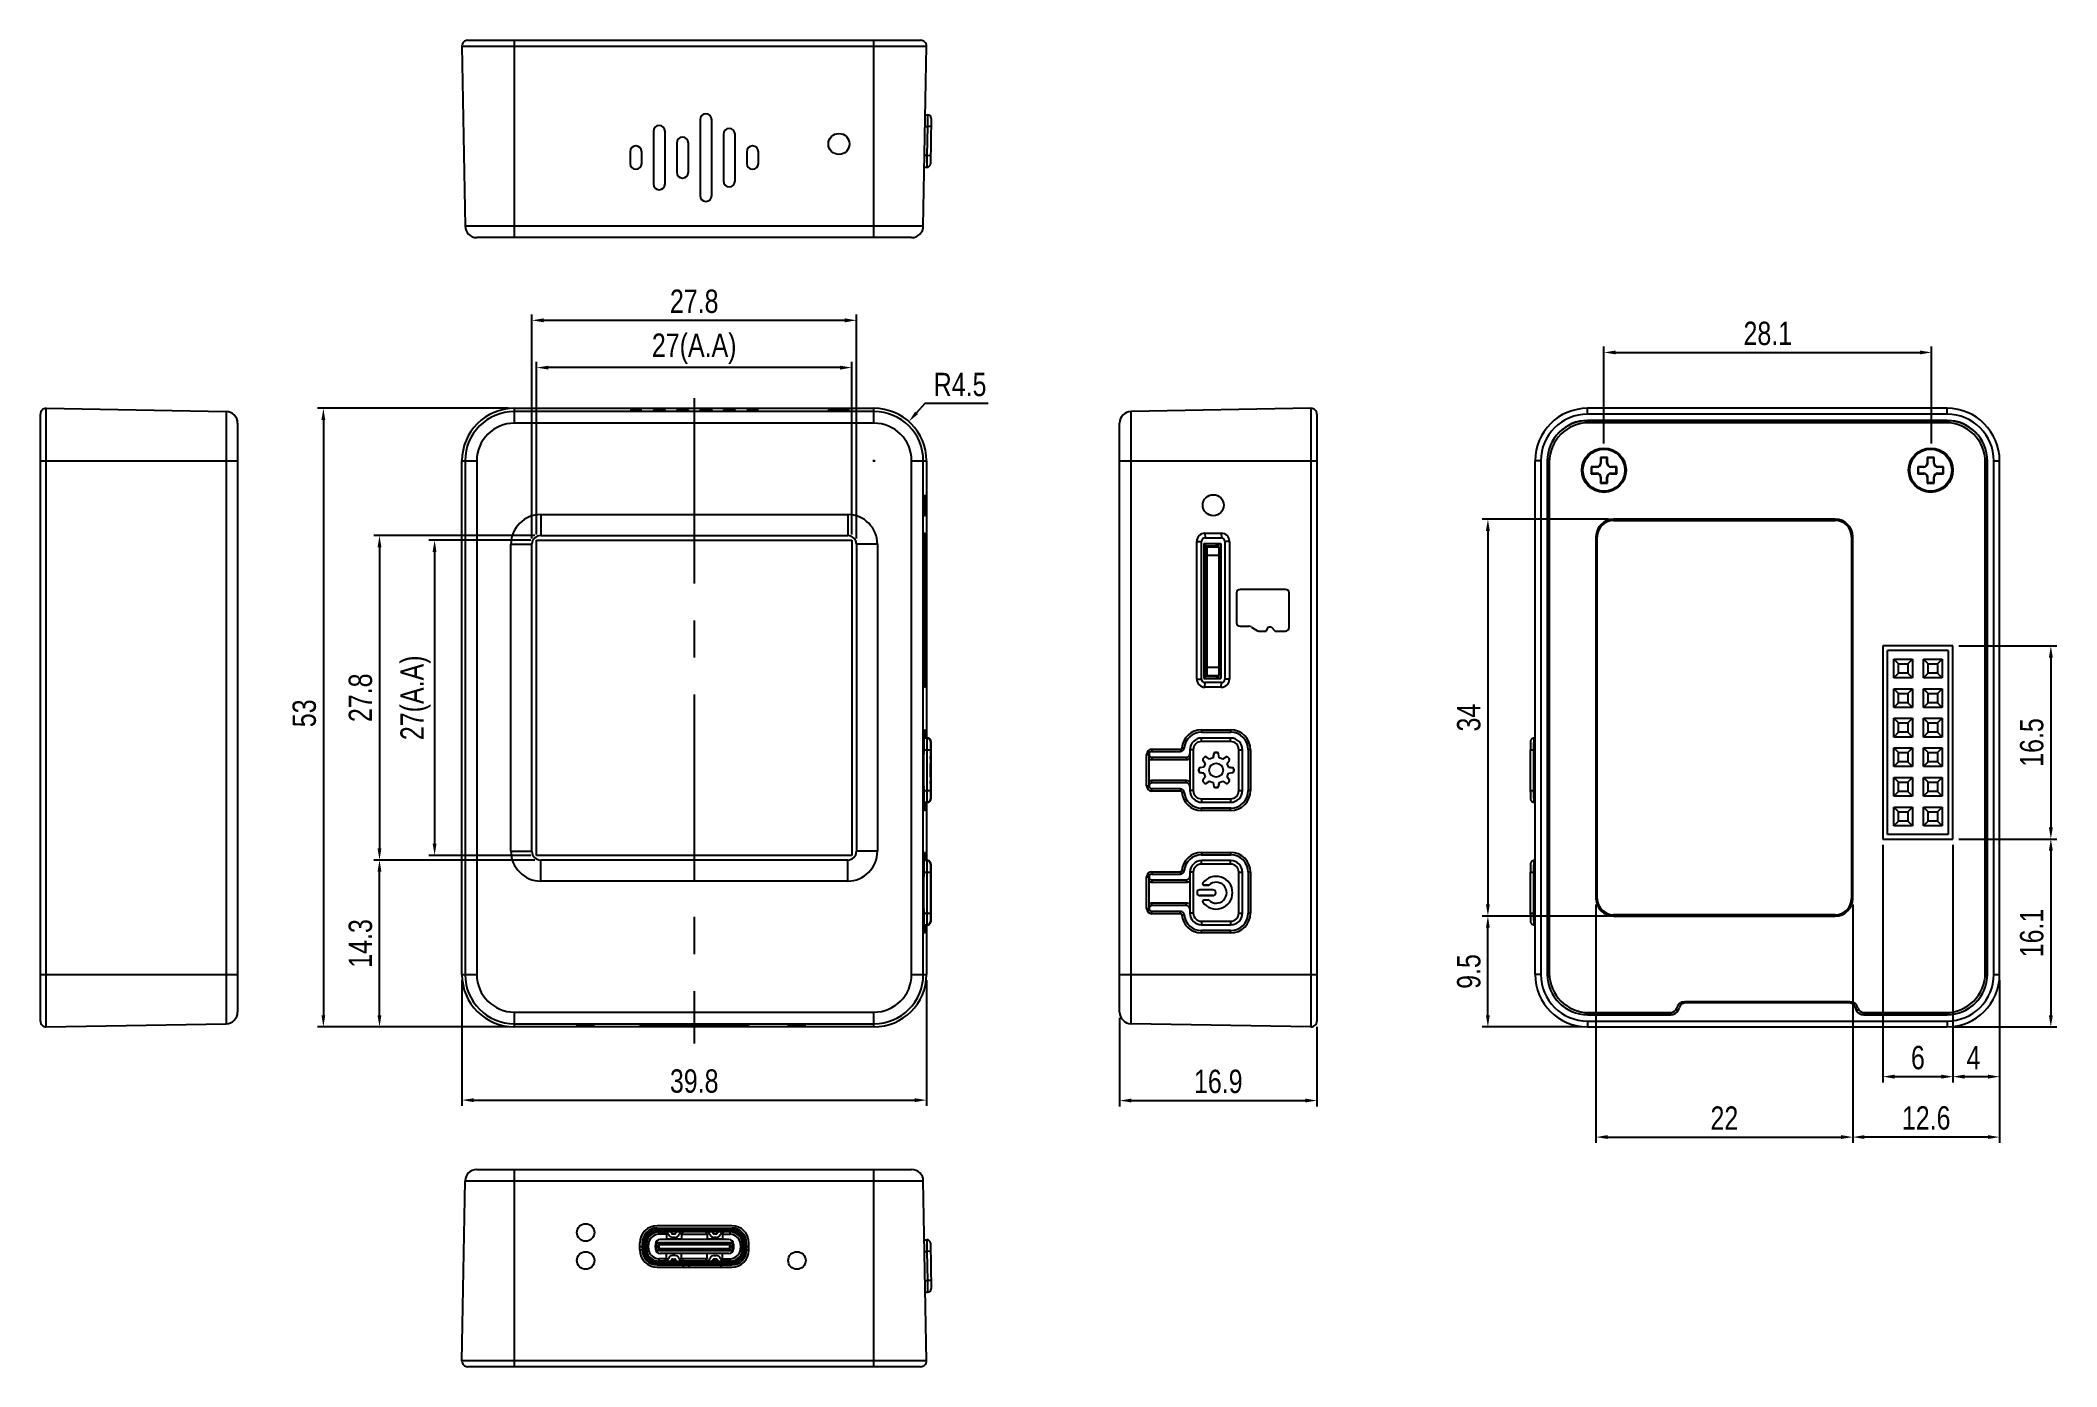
# Model space of a CAD drawing. Header units: millimetres. Extents: x 135 to 308, y 178 to 291.
import ezdxf

# ---------------------------------------------------------------- set-up
doc = ezdxf.new("R2010")
doc.units = ezdxf.units.MM
doc.header["$LTSCALE"] = 0.5
doc.header["$PDMODE"] = 3
doc.header["$PDSIZE"] = 0.3125
doc.linetypes.add('CENTER', pattern=[50.8, 31.75, -6.35, 6.35, -6.35])
doc.layers.get('0').update_dxf_attribs({"linetype": 'CONTINUOUS'})
doc.layers.get('Defpoints').update_dxf_attribs({"linetype": 'CONTINUOUS'})
doc.layers.add('dim', color=6, linetype='CONTINUOUS')
doc.styles.get("Standard").update_dxf_attribs({"font": 'txt', "width": 0.8})
doc.dimstyles.get("Standard").update_dxf_attribs({"dimtxt": 2, "dimasz": 1, "dimexe": 0.5, "dimexo": 0.5, "dimtad": 1, "dimtoh": 1, "dimdec": 1, "dimdsep": 46, "dimtxsty": 'Standard', "dimblk1": '_FILLED', "dimblk2": '_FILLED', "dimcen": 0.09, "dimazin": 2, "dimtp": 0.01, "dimtm": 0.01, "dimtfac": 1, "dimtofl": 0, "dimtmove": 0, "dimatfit": 3, "dimfxl": 1, "dimtolj": 1, "dimarcsym": 0})

msp = doc.modelspace()

# ---------------------------------------------------------------- blocks, each defined once
blk = doc.blocks.new('*D1')
at = {"layer": 'Defpoints', "color": 0, "linetype": 'CENTER'}
for p in [(171.36, 211.27), (211.16, 211.27), (211.16, 200.5)]:
    blk.add_point(p, dxfattribs=at)
at = {"layer": 'dim', "color": 0, "lineweight": -2}
for p, q in [((171.36, 210.77), (171.36, 200)), ((211.16, 210.77), (211.16, 200)), ((172.36, 200.5), (210.16, 200.5))]:
    blk.add_line(p, q, dxfattribs=at)
at = {"layer": 'dim', "color": 0, "linetype": 'CENTER'}
for points in [[(172.36, 200.66), (172.36, 200.33), (171.36, 200.5)], [(210.16, 200.33), (210.16, 200.66), (211.16, 200.5)]]:
    blk.add_solid(points, dxfattribs=at)
at = {"layer": 'dim', "color": 0, "linetype": 'CENTER', "insert": (191.26, 202.12), "char_height": 2, "attachment_point": 5}
blk.add_mtext('\\A1;39.8', dxfattribs=at)
blk = doc.blocks.new('_FILLED')
at = {"color": 0, "linetype": 'ByBlock'}
blk.add_solid([(0, 0), (-1, 0.17), (-1, -0.17)], dxfattribs=at)
blk = doc.blocks.new('*D2')
at = {"layer": 'Defpoints', "color": 0, "linetype": 'CENTER'}
for p in [(175.86, 259.77), (159.49, 206.77), (175.86, 206.77)]:
    blk.add_point(p, dxfattribs=at)
at = {"layer": 'dim', "color": 0, "lineweight": -2}
for p, q in [((175.36, 259.77), (158.99, 259.77)), ((159.49, 258.77), (159.49, 207.77)), ((175.36, 206.77), (158.99, 206.77))]:
    blk.add_line(p, q, dxfattribs=at)
at = {"layer": 'dim', "color": 0, "linetype": 'CENTER'}
for points in [[(159.65, 258.77), (159.32, 258.77), (159.49, 259.77)], [(159.32, 207.77), (159.65, 207.77), (159.49, 206.77)]]:
    blk.add_solid(points, dxfattribs=at)
at = {"layer": 'dim', "color": 0, "linetype": 'CENTER', "insert": (157.86, 233.64), "char_height": 2, "attachment_point": 5, "rotation": 90}
blk.add_mtext('\\A1;53', dxfattribs=at)
blk = doc.blocks.new('*D3')
at = {"layer": 'Defpoints', "color": 0}
for p in [(227.71, 208.04), (244.61, 207.27), (244.61, 200.46)]:
    blk.add_point(p, dxfattribs=at)
at = {"layer": 'dim', "color": 0, "lineweight": -2}
for p, q in [((227.71, 207.54), (227.71, 199.96)), ((244.61, 206.77), (244.61, 199.96)), ((228.71, 200.46), (243.61, 200.46))]:
    blk.add_line(p, q, dxfattribs=at)
at = {"layer": 'dim', "color": 0}
for points in [[(228.71, 200.63), (228.71, 200.3), (227.71, 200.46)], [(243.61, 200.3), (243.61, 200.63), (244.61, 200.46)]]:
    blk.add_solid(points, dxfattribs=at)
at = {"layer": 'dim', "color": 0, "insert": (236.16, 202.09), "char_height": 2, "attachment_point": 5}
blk.add_mtext('\\A1;16.9', dxfattribs=at)
blk = doc.blocks.new('*D5')
at = {"layer": 'Defpoints', "color": 0, "linetype": 'CENTER'}
for p in [(177.76, 263.26), (177.76, 248.47), (204.76, 248.47)]:
    blk.add_point(p, dxfattribs=at)
at = {"layer": 'dim', "color": 0, "lineweight": -2}
for p, q in [((177.76, 248.97), (177.76, 263.76)), ((203.76, 263.26), (178.76, 263.26)), ((204.76, 248.97), (204.76, 263.76))]:
    blk.add_line(p, q, dxfattribs=at)
at = {"layer": 'dim', "color": 0, "linetype": 'CENTER'}
for points in [[(178.76, 263.42), (178.76, 263.09), (177.76, 263.26)], [(203.76, 263.09), (203.76, 263.42), (204.76, 263.26)]]:
    blk.add_solid(points, dxfattribs=at)
at = {"layer": 'dim', "color": 0, "linetype": 'CENTER', "insert": (191.26, 264.88), "char_height": 2, "attachment_point": 5}
blk.add_mtext('\\A1;27(A.A)', dxfattribs=at)
blk = doc.blocks.new('*D6')
at = {"layer": 'Defpoints', "color": 0, "linetype": 'CENTER'}
for p in [(177.76, 248.47), (169.02, 221.47), (177.76, 221.47)]:
    blk.add_point(p, dxfattribs=at)
at = {"layer": 'dim', "color": 0, "lineweight": -2}
for p, q in [((177.26, 248.47), (168.52, 248.47)), ((169.02, 247.47), (169.02, 222.47)), ((177.26, 221.47), (168.52, 221.47))]:
    blk.add_line(p, q, dxfattribs=at)
at = {"layer": 'dim', "color": 0, "linetype": 'CENTER'}
for points in [[(169.18, 247.47), (168.85, 247.47), (169.02, 248.47)], [(168.85, 222.47), (169.18, 222.47), (169.02, 221.47)]]:
    blk.add_solid(points, dxfattribs=at)
at = {"layer": 'dim', "color": 0, "linetype": 'CENTER', "insert": (167.39, 234.97), "char_height": 2, "attachment_point": 5, "rotation": 90}
blk.add_mtext('\\A1;27(A.A)', dxfattribs=at)
blk = doc.blocks.new('*D7')
at = {"layer": 'Defpoints', "color": 0, "linetype": 'CENTER'}
for p in [(178.11, 248.87), (164.3, 221.07), (178.11, 221.07)]:
    blk.add_point(p, dxfattribs=at)
at = {"layer": 'dim', "color": 0, "lineweight": -2}
for p, q in [((177.61, 248.87), (163.8, 248.87)), ((164.3, 247.87), (164.3, 222.07)), ((177.61, 221.07), (163.8, 221.07))]:
    blk.add_line(p, q, dxfattribs=at)
at = {"layer": 'dim', "color": 0, "linetype": 'CENTER'}
for points in [[(164.46, 247.87), (164.13, 247.87), (164.3, 248.87)], [(164.13, 222.07), (164.46, 222.07), (164.3, 221.07)]]:
    blk.add_solid(points, dxfattribs=at)
at = {"layer": 'dim', "color": 0, "linetype": 'CENTER', "insert": (162.67, 234.97), "char_height": 2, "attachment_point": 5, "rotation": 90}
blk.add_mtext('\\A1;27.8', dxfattribs=at)
blk = doc.blocks.new('*D8')
at = {"layer": 'Defpoints', "color": 0, "linetype": 'CENTER'}
for p in [(205.16, 267.31), (177.36, 248.12), (205.16, 248.12)]:
    blk.add_point(p, dxfattribs=at)
at = {"layer": 'dim', "color": 0, "lineweight": -2}
for p, q in [((177.36, 248.62), (177.36, 267.81)), ((205.16, 248.62), (205.16, 267.81)), ((178.36, 267.31), (204.16, 267.31))]:
    blk.add_line(p, q, dxfattribs=at)
at = {"layer": 'dim', "color": 0, "linetype": 'CENTER'}
for points in [[(178.36, 267.48), (178.36, 267.14), (177.36, 267.31)], [(204.16, 267.14), (204.16, 267.48), (205.16, 267.31)]]:
    blk.add_solid(points, dxfattribs=at)
at = {"layer": 'dim', "color": 0, "linetype": 'CENTER', "insert": (191.26, 268.93), "char_height": 2, "attachment_point": 5}
blk.add_mtext('\\A1;27.8', dxfattribs=at)
blk = doc.blocks.new('*D10')
at = {"layer": 'Defpoints', "color": 0, "linetype": 'CENTER'}
for p in [(209.65, 258.64), (206.66, 255.27)]:
    blk.add_point(p, dxfattribs=at)
at = {"layer": 'dim', "color": 0, "lineweight": -2}
for p, q in [((211.01, 260.17), (210.31, 259.38)), ((216.44, 260.17), (211.01, 260.17)), ((206.57, 255.27), (206.75, 255.27)), ((206.66, 255.18), (206.66, 255.36))]:
    blk.add_line(p, q, dxfattribs=at)
at = {"layer": 'dim', "color": 0, "linetype": 'CENTER'}
blk.add_solid([(210.19, 259.49), (210.44, 259.27), (209.65, 258.64)], dxfattribs=at)
at = {"layer": 'dim', "color": 0, "linetype": 'CENTER', "insert": (214.04, 261.8), "char_height": 2, "attachment_point": 5}
blk.add_mtext('\\A1;R4.5', dxfattribs=at)
blk = doc.blocks.new('*D11')
at = {"layer": 'Defpoints', "color": 0}
for p in [(270.09, 250.27), (259.26, 216.27), (270.09, 216.27)]:
    blk.add_point(p, dxfattribs=at)
at = {"layer": 'dim', "color": 0, "lineweight": -2}
for p, q in [((269.59, 250.27), (258.76, 250.27)), ((259.26, 249.27), (259.26, 217.27)), ((269.59, 216.27), (258.76, 216.27))]:
    blk.add_line(p, q, dxfattribs=at)
at = {"layer": 'dim', "color": 0}
for points in [[(259.42, 249.27), (259.09, 249.27), (259.26, 250.27)], [(259.09, 217.27), (259.42, 217.27), (259.26, 216.27)]]:
    blk.add_solid(points, dxfattribs=at)
at = {"layer": 'dim', "color": 0, "insert": (257.63, 233.27), "char_height": 2, "attachment_point": 5, "rotation": 90}
blk.add_mtext('\\A1;34', dxfattribs=at)
blk = doc.blocks.new('*D13')
at = {"layer": 'Defpoints', "color": 0}
for p in [(299.1, 239.41), (299.1, 222.87), (307.49, 222.87)]:
    blk.add_point(p, dxfattribs=at)
at = {"layer": 'dim', "color": 0, "lineweight": -2}
for p, q in [((299.6, 239.41), (307.99, 239.41)), ((307.49, 238.41), (307.49, 223.87)), ((299.6, 222.87), (307.99, 222.87))]:
    blk.add_line(p, q, dxfattribs=at)
at = {"layer": 'dim', "color": 0}
for points in [[(307.66, 238.41), (307.32, 238.41), (307.49, 239.41)], [(307.32, 223.87), (307.66, 223.87), (307.49, 222.87)]]:
    blk.add_solid(points, dxfattribs=at)
at = {"layer": 'dim', "color": 0, "insert": (305.86, 231.14), "char_height": 2, "attachment_point": 5, "rotation": 90}
blk.add_mtext('\\A1;16.5', dxfattribs=at)
blk = doc.blocks.new('*D14')
at = {"layer": 'Defpoints', "color": 0}
for p in [(293.1, 222.87), (299.1, 222.87), (299.1, 202.51)]:
    blk.add_point(p, dxfattribs=at)
at = {"layer": 'dim', "color": 0, "lineweight": -2}
for p, q in [((293.1, 222.37), (293.1, 202.01)), ((299.1, 222.37), (299.1, 202.01)), ((294.1, 202.51), (298.1, 202.51))]:
    blk.add_line(p, q, dxfattribs=at)
at = {"layer": 'dim', "color": 0}
for points in [[(294.1, 202.68), (294.1, 202.34), (293.1, 202.51)], [(298.1, 202.34), (298.1, 202.68), (299.1, 202.51)]]:
    blk.add_solid(points, dxfattribs=at)
at = {"layer": 'dim', "color": 0, "insert": (296.1, 204.13), "char_height": 2, "attachment_point": 5}
blk.add_mtext('\\A1;6', dxfattribs=at)
blk = doc.blocks.new('*D15')
at = {"layer": 'Defpoints', "color": 0}
for p in [(299.1, 222.87), (298.6, 206.77), (307.49, 206.77)]:
    blk.add_point(p, dxfattribs=at)
at = {"layer": 'dim', "color": 0, "lineweight": -2}
for p, q in [((299.6, 222.87), (307.99, 222.87)), ((307.49, 221.87), (307.49, 207.77)), ((299.1, 206.77), (307.99, 206.77))]:
    blk.add_line(p, q, dxfattribs=at)
at = {"layer": 'dim', "color": 0}
for points in [[(307.66, 221.87), (307.32, 221.87), (307.49, 222.87)], [(307.32, 207.77), (307.66, 207.77), (307.49, 206.77)]]:
    blk.add_solid(points, dxfattribs=at)
at = {"layer": 'dim', "color": 0, "insert": (305.86, 214.82), "char_height": 2, "attachment_point": 5, "rotation": 90}
blk.add_mtext('\\A1;16.1', dxfattribs=at)
blk = doc.blocks.new('*D16')
at = {"layer": 'Defpoints', "color": 0, "linetype": 'CENTER'}
for p in [(164.3, 221.07), (178.11, 221.07), (175.86, 206.77)]:
    blk.add_point(p, dxfattribs=at)
at = {"layer": 'dim', "color": 0, "lineweight": -2}
for p, q in [((177.61, 221.07), (163.8, 221.07)), ((164.3, 207.77), (164.3, 220.07)), ((175.36, 206.77), (163.8, 206.77))]:
    blk.add_line(p, q, dxfattribs=at)
at = {"layer": 'dim', "color": 0, "linetype": 'CENTER'}
for points in [[(164.46, 220.07), (164.13, 220.07), (164.3, 221.07)], [(164.13, 207.77), (164.46, 207.77), (164.3, 206.77)]]:
    blk.add_solid(points, dxfattribs=at)
at = {"layer": 'dim', "color": 0, "linetype": 'CENTER', "insert": (162.67, 213.92), "char_height": 2, "attachment_point": 5, "rotation": 90}
blk.add_mtext('\\A1;14.3', dxfattribs=at)
blk = doc.blocks.new('*D17')
at = {"layer": 'Defpoints', "color": 0}
for p in [(297.27, 264.56), (269.2, 256.27), (297.27, 256.27)]:
    blk.add_point(p, dxfattribs=at)
at = {"layer": 'dim', "color": 0, "lineweight": -2}
for p, q in [((269.2, 256.77), (269.2, 265.06)), ((270.2, 264.56), (296.27, 264.56)), ((297.27, 256.77), (297.27, 265.06))]:
    blk.add_line(p, q, dxfattribs=at)
at = {"layer": 'dim', "color": 0}
for points in [[(270.2, 264.72), (270.2, 264.39), (269.2, 264.56)], [(296.27, 264.39), (296.27, 264.72), (297.27, 264.56)]]:
    blk.add_solid(points, dxfattribs=at)
at = {"layer": 'dim', "color": 0, "insert": (283.24, 266.18), "char_height": 2, "attachment_point": 5}
blk.add_mtext('\\A1;28.1', dxfattribs=at)
blk = doc.blocks.new('*D18')
at = {"layer": 'Defpoints', "color": 0}
for p in [(268.52, 217.77), (290.52, 217.77), (290.52, 197.33)]:
    blk.add_point(p, dxfattribs=at)
at = {"layer": 'dim', "color": 0, "lineweight": -2}
for p, q in [((268.52, 217.27), (268.52, 196.83)), ((290.52, 217.27), (290.52, 196.83)), ((269.52, 197.33), (289.52, 197.33))]:
    blk.add_line(p, q, dxfattribs=at)
at = {"layer": 'dim', "color": 0}
for points in [[(269.52, 197.5), (269.52, 197.17), (268.52, 197.33)], [(289.52, 197.17), (289.52, 197.5), (290.52, 197.33)]]:
    blk.add_solid(points, dxfattribs=at)
at = {"layer": 'dim', "color": 0, "insert": (279.52, 198.96), "char_height": 2, "attachment_point": 5}
blk.add_mtext('\\A1;22', dxfattribs=at)
blk = doc.blocks.new('*D19')
at = {"layer": 'Defpoints', "color": 0}
for p in [(259.26, 216.27), (270.02, 216.27), (267.8, 206.77)]:
    blk.add_point(p, dxfattribs=at)
at = {"layer": 'dim', "color": 0, "lineweight": -2}
for p, q in [((269.52, 216.27), (258.76, 216.27)), ((259.26, 207.77), (259.26, 215.27)), ((267.3, 206.77), (258.76, 206.77))]:
    blk.add_line(p, q, dxfattribs=at)
at = {"layer": 'dim', "color": 0}
for points in [[(259.42, 215.27), (259.09, 215.27), (259.26, 216.27)], [(259.09, 207.77), (259.42, 207.77), (259.26, 206.77)]]:
    blk.add_solid(points, dxfattribs=at)
at = {"layer": 'dim', "color": 0, "insert": (257.63, 211.52), "char_height": 2, "attachment_point": 5, "rotation": 90}
blk.add_mtext('\\A1;9.5', dxfattribs=at)
blk = doc.blocks.new('*D20')
at = {"layer": 'Defpoints', "color": 0}
for p in [(290.52, 217.77), (303.1, 211.24), (290.52, 197.33)]:
    blk.add_point(p, dxfattribs=at)
at = {"layer": 'dim', "color": 0, "lineweight": -2}
for p, q in [((290.52, 217.27), (290.52, 196.83)), ((303.1, 210.74), (303.1, 196.83)), ((302.1, 197.33), (291.52, 197.33))]:
    blk.add_line(p, q, dxfattribs=at)
at = {"layer": 'dim', "color": 0}
for points in [[(291.52, 197.5), (291.52, 197.17), (290.52, 197.33)], [(302.1, 197.17), (302.1, 197.5), (303.1, 197.33)]]:
    blk.add_solid(points, dxfattribs=at)
at = {"layer": 'dim', "color": 0, "insert": (296.81, 198.96), "char_height": 2, "attachment_point": 5}
blk.add_mtext('\\A1;12.6', dxfattribs=at)
blk = doc.blocks.new('*D21')
at = {"layer": 'Defpoints', "color": 0}
for p in [(299.1, 222.87), (303.1, 211.27), (303.1, 202.51)]:
    blk.add_point(p, dxfattribs=at)
at = {"layer": 'dim', "color": 0, "lineweight": -2}
for p, q in [((299.1, 222.37), (299.1, 202.01)), ((303.1, 210.77), (303.1, 202.01)), ((300.1, 202.51), (302.1, 202.51))]:
    blk.add_line(p, q, dxfattribs=at)
at = {"layer": 'dim', "color": 0}
for points in [[(300.1, 202.68), (300.1, 202.34), (299.1, 202.51)], [(302.1, 202.34), (302.1, 202.68), (303.1, 202.51)]]:
    blk.add_solid(points, dxfattribs=at)
at = {"layer": 'dim', "color": 0, "insert": (300.86, 204.13), "char_height": 2, "attachment_point": 5}
blk.add_mtext('\\A1;4', dxfattribs=at)

# ---------------------------------------------------------------- dimensions: what is measured, and where the dimension line sits
at = {"layer": 'dim'}
for base, p1, p2, picture, middle in [((205.16, 267.31), (177.36, 248.12), (205.16, 248.12), '*D8', (191.26, 268.93)), ((297.27, 264.56), (269.2, 256.27), (297.27, 256.27), '*D17', (283.24, 266.18)), ((290.52, 197.33), (268.52, 217.77), (290.52, 217.77), '*D18', (279.52, 198.96)), ((211.16, 200.5), (171.36, 211.27), (211.16, 211.27), '*D1', (191.26, 202.12)), ((244.61, 200.46), (227.71, 208.04), (244.61, 207.27), '*D3', (236.16, 202.09))]:
    dim = msp.add_linear_dim(base=base, p1=p1, p2=p2, dimstyle='Standard', dxfattribs=at)
    dim.commit()
    dim.dimension.update_dxf_attribs({"geometry": picture, "text_midpoint": middle})
dim = msp.add_linear_dim(base=(177.76, 263.26), p1=(204.76, 248.47), p2=(177.76, 248.47), text='<>(A.A)', dimstyle='Standard', override={"dimtxsty": 'Standard'}, dxfattribs=at)
dim.commit()
dim.dimension.update_dxf_attribs({"geometry": '*D5', "text_midpoint": (191.26, 264.88)})
dim = msp.add_radius_dim(center=(206.66, 255.27), mpoint=(209.65, 258.64), dimstyle='Standard', dxfattribs=at)
dim.commit()
dim.dimension.update_dxf_attribs({"geometry": '*D10', "text_midpoint": (211.01, 260.17), "dimtype": 164})
for base, p1, p2, picture, middle in [((159.49, 206.77), (175.86, 259.77), (175.86, 206.77), '*D2', (159.49, 233.64)), ((259.26, 216.27), (267.8, 206.77), (270.02, 216.27), '*D19', (259.26, 211.52))]:
    dim = msp.add_linear_dim(base=base, p1=p1, p2=p2, angle=90, dimstyle='Standard', dxfattribs=at)
    dim.commit()
    dim.dimension.update_dxf_attribs({"geometry": picture, "text_midpoint": middle, "dimtype": 160})
for base, p1, p2, picture, middle in [((164.3, 221.07), (178.11, 248.87), (178.11, 221.07), '*D7', (162.67, 234.97)), ((259.26, 216.27), (270.09, 250.27), (270.09, 216.27), '*D11', (257.63, 233.27)), ((307.49, 222.87), (299.1, 239.41), (299.1, 222.87), '*D13', (305.86, 231.14)), ((307.49, 206.77), (299.1, 222.87), (298.6, 206.77), '*D15', (305.86, 214.82)), ((164.3, 221.07), (175.86, 206.77), (178.11, 221.07), '*D16', (162.67, 213.92))]:
    dim = msp.add_linear_dim(base=base, p1=p1, p2=p2, angle=90, dimstyle='Standard', dxfattribs=at)
    dim.commit()
    dim.dimension.update_dxf_attribs({"geometry": picture, "text_midpoint": middle})
dim = msp.add_linear_dim(base=(169.02, 221.47), p1=(177.76, 248.47), p2=(177.76, 221.47), angle=90, text='<>(A.A)', dimstyle='Standard', override={"dimtxsty": 'Standard'}, dxfattribs=at)
dim.commit()
dim.dimension.update_dxf_attribs({"geometry": '*D6', "text_midpoint": (169.02, 234.97), "dimtype": 160})
for base, p1, p2, picture, middle in [((299.1, 202.51), (293.1, 222.87), (299.1, 222.87), '*D14', (296.1, 202.51)), ((303.1, 202.51), (299.1, 222.87), (303.1, 211.27), '*D21', (300.86, 202.51)), ((290.52, 197.33), (303.1, 211.24), (290.52, 217.77), '*D20', (296.81, 197.33))]:
    dim = msp.add_linear_dim(base=base, p1=p1, p2=p2, dimstyle='Standard', dxfattribs=at)
    dim.commit()
    dim.dimension.update_dxf_attribs({"geometry": picture, "text_midpoint": middle, "dimtype": 160})

# ---------------------------------------------------------------- linework, layer by layer
at = {"linetype": 'Continuous'}
for p, q in [((171.36, 290.79), (171.63, 275.38)), ((171.36, 290.79), (211.16, 290.79)), ((171.86, 291.3), (210.66, 291.3)), ((175.86, 274.4), (175.86, 291.3)), ((206.66, 274.4), (206.66, 291.3)), ((210.89, 275.38), (211.16, 290.79)), ((187.76, 283.5), (187.76, 279)), ((188.76, 279), (188.76, 283.5)), ((191.76, 284.5), (191.76, 278)), ((192.76, 278), (192.76, 284.5)), ((211.04, 283.92), (211.24, 283.92)), ((211.06, 284.92), (211.25, 284.92)), ((211.24, 283.92), (211.2, 281.42)), ((211.25, 284.92), (211.24, 283.92)), ((211.54, 283.91), (211.24, 283.92)), ((211.55, 284.61), (211.49, 280.71)), ((185.76, 281.75), (185.76, 280.75)), ((186.76, 280.75), (186.76, 281.75)), ((189.76, 282.5), (189.76, 280)), ((190.76, 280), (190.76, 282.5)), ((193.76, 283.25), (193.76, 279.25)), ((194.76, 279.25), (194.76, 283.25)), ((195.76, 281.75), (195.76, 280.75)), ((196.76, 280.75), (196.76, 281.75)), ((210.98, 280.42), (211.19, 280.42)), ((211.2, 281.42), (211, 281.42)), ((211.2, 281.42), (211.19, 280.42)), ((211.5, 281.41), (211.2, 281.42)), ((210.89, 275.38), (171.63, 275.38)), ((209.89, 274.4), (172.63, 274.4)), ((135.24, 207.27), (135.24, 259.27)), ((135.75, 206.77), (135.75, 259.77)), ((135.75, 259.77), (151.16, 259.5)), ((151.16, 259.5), (151.16, 207.04)), ((175.86, 258.5), (175.86, 259.77)), ((175.86, 259.77), (206.66, 259.77)), ((206.66, 259.5), (175.86, 259.5)), ((185.76, 259.61), (185.76, 259.6)), ((186.76, 259.6), (186.76, 259.61)), ((187.76, 259.64), (187.76, 259.56)), ((188.76, 259.56), (188.76, 259.64)), ((189.76, 259.63), (189.76, 259.58)), ((190.76, 259.58), (190.76, 259.63)), ((191.76, 259.66), (191.76, 259.55)), ((192.76, 259.55), (192.76, 259.66)), ((193.76, 259.64), (193.76, 259.57)), ((194.76, 259.57), (194.76, 259.64)), ((195.76, 259.61), (195.76, 259.6)), ((196.76, 259.6), (196.76, 259.61)), ((206.66, 258.5), (206.66, 259.77)), ((244.1, 259.77), (228.69, 259.5)), ((228.69, 207.04), (228.69, 259.5)), ((244.1, 259.77), (244.1, 206.77)), ((244.61, 259.27), (244.61, 207.27)), ((267.8, 259.27), (267.8, 259.77)), ((298.6, 259.77), (267.8, 259.77)), ((298.6, 259.27), (267.8, 259.27)), ((298.6, 259.27), (298.6, 259.77)), ((152.14, 258.5), (152.14, 208.04)), ((206.66, 258.5), (175.86, 258.5)), ((227.71, 208.04), (227.71, 258.5)), ((267.8, 258.73), (267.8, 258.71)), ((298.6, 258.73), (267.8, 258.73)), ((298.6, 258.71), (267.8, 258.71)), ((298.49, 258.54), (267.9, 258.54)), ((298.6, 258.73), (298.6, 258.71)), ((135.24, 255.27), (152.14, 255.27)), ((171.36, 211.27), (171.36, 255.27)), ((171.36, 255.27), (172.63, 255.27)), ((171.63, 255.27), (171.63, 211.27)), ((172.63, 255.27), (172.63, 211.27)), ((209.89, 211.27), (209.89, 255.27)), ((209.89, 255.27), (211.16, 255.27)), ((210.89, 211.27), (210.89, 255.27)), ((211.16, 255.27), (211.16, 231.52)), ((227.71, 255.27), (244.61, 255.27)), ((263.29, 255.27), (263.29, 211.27)), ((263.79, 255.27), (263.29, 255.27)), ((263.79, 255.27), (263.79, 211.27)), ((264.34, 255.27), (264.34, 211.27)), ((264.34, 255.27), (264.35, 255.27)), ((264.35, 255.27), (264.35, 211.27)), ((264.52, 255.16), (264.52, 211.38)), ((268.1, 254.77), (268.1, 254.17)), ((268.1, 254.77), (268.13, 254.73)), ((268.6, 254.77), (268.1, 254.77)), ((268.1, 254.17), (268.13, 254.21)), ((268.1, 254.17), (268.6, 254.17)), ((268.13, 254.73), (268.13, 254.21)), ((268.6, 254.73), (268.13, 254.73)), ((268.13, 254.21), (268.6, 254.21)), ((268.6, 254.77), (268.6, 254.73)), ((268.6, 254.17), (268.6, 254.21)), ((268.9, 255.57), (268.9, 255.07)), ((268.9, 255.57), (268.93, 255.53)), ((269.5, 255.57), (268.9, 255.57)), ((268.9, 255.07), (268.93, 255.07)), ((268.93, 255.53), (268.93, 255.07)), ((269.46, 255.53), (268.93, 255.53)), ((269.5, 255.57), (269.46, 255.53)), ((269.46, 255.07), (269.46, 255.53)), ((269.5, 255.07), (269.46, 255.07)), ((269.5, 255.07), (269.5, 255.57)), ((269.8, 254.77), (269.8, 254.73)), ((270.3, 254.77), (269.8, 254.77)), ((270.26, 254.73), (269.8, 254.73)), ((269.8, 254.17), (269.8, 254.21)), ((269.8, 254.21), (270.26, 254.21)), ((269.8, 254.17), (270.3, 254.17)), ((270.3, 254.77), (270.26, 254.73)), ((270.26, 254.21), (270.26, 254.73)), ((270.3, 254.17), (270.26, 254.21)), ((270.3, 254.17), (270.3, 254.77)), ((296.1, 254.77), (296.1, 254.17)), ((296.6, 254.77), (296.1, 254.77)), ((296.1, 254.77), (296.13, 254.73)), ((296.1, 254.17), (296.13, 254.21)), ((296.1, 254.17), (296.6, 254.17)), ((296.13, 254.73), (296.13, 254.21)), ((296.6, 254.73), (296.13, 254.73)), ((296.13, 254.21), (296.6, 254.21)), ((296.6, 254.77), (296.6, 254.73)), ((296.6, 254.17), (296.6, 254.21)), ((296.9, 255.57), (296.9, 255.07)), ((297.5, 255.57), (296.9, 255.57)), ((296.9, 255.57), (296.93, 255.53)), ((296.9, 255.07), (296.93, 255.07)), ((296.93, 255.53), (296.93, 255.07)), ((297.46, 255.53), (296.93, 255.53)), ((297.5, 255.57), (297.46, 255.53)), ((297.46, 255.07), (297.46, 255.53)), ((297.5, 255.07), (297.46, 255.07)), ((297.5, 255.07), (297.5, 255.57)), ((297.8, 254.77), (297.8, 254.73)), ((298.3, 254.77), (297.8, 254.77)), ((298.26, 254.73), (297.8, 254.73)), ((297.8, 254.17), (297.8, 254.21)), ((297.8, 254.21), (298.26, 254.21)), ((297.8, 254.17), (298.3, 254.17)), ((298.3, 254.77), (298.26, 254.73)), ((298.26, 254.21), (298.26, 254.73)), ((298.3, 254.17), (298.26, 254.21)), ((298.3, 254.17), (298.3, 254.77)), ((301.87, 211.38), (301.87, 255.16)), ((302.04, 211.27), (302.04, 255.27)), ((302.06, 255.27), (302.04, 255.27)), ((302.06, 211.27), (302.06, 255.27)), ((302.6, 211.27), (302.6, 255.27)), ((302.6, 255.27), (303.1, 255.27)), ((303.1, 211.27), (303.1, 255.27)), ((268.9, 253.87), (268.9, 253.37)), ((268.9, 253.87), (268.93, 253.87)), ((268.9, 253.37), (268.93, 253.41)), ((268.9, 253.37), (269.5, 253.37)), ((268.93, 253.87), (268.93, 253.41)), ((268.93, 253.41), (269.46, 253.41)), ((269.46, 253.41), (269.46, 253.87)), ((269.5, 253.87), (269.46, 253.87)), ((269.5, 253.37), (269.46, 253.41)), ((269.5, 253.37), (269.5, 253.87)), ((296.9, 253.87), (296.9, 253.37)), ((296.9, 253.87), (296.93, 253.87)), ((296.9, 253.37), (296.93, 253.41)), ((296.9, 253.37), (297.5, 253.37)), ((296.93, 253.87), (296.93, 253.41)), ((296.93, 253.41), (297.46, 253.41)), ((297.46, 253.41), (297.46, 253.87)), ((297.5, 253.87), (297.46, 253.87)), ((297.5, 253.37), (297.46, 253.41)), ((297.5, 253.37), (297.5, 253.87)), ((178.11, 250.67), (178.11, 248.87)), ((178.11, 250.67), (204.41, 250.67)), ((204.41, 250.67), (204.41, 248.87)), ((178.11, 248.87), (204.41, 248.87)), ((211, 249.07), (211, 249.07)), ((211.03, 249.07), (211, 249.04)), ((211, 249.07), (211.03, 249.07)), ((235.02, 249.07), (235.03, 248.67)), ((235.02, 249.07), (236.42, 249.07)), ((236.42, 249.07), (236.43, 248.67)), ((268.52, 248.77), (268.52, 217.77)), ((268.63, 217.77), (268.63, 248.77)), ((289.02, 250.27), (270.02, 250.27)), ((270.02, 250.16), (289.02, 250.16)), ((290.41, 248.77), (290.41, 217.77)), ((290.52, 217.77), (290.52, 248.77)), ((175.56, 221.82), (175.56, 248.12)), ((175.56, 248.12), (177.36, 248.12)), ((177.36, 221.82), (177.36, 248.12)), ((205.16, 248.12), (205.16, 221.82)), ((206.96, 248.12), (205.16, 248.12)), ((206.96, 248.12), (206.96, 221.82)), ((210.99, 236.57), (210.99, 248.37)), ((211.04, 248.37), (210.99, 248.37)), ((211.04, 248.37), (211.04, 236.57)), ((234.32, 236.57), (234.32, 248.37)), ((234.32, 248.37), (234.73, 248.37)), ((234.73, 236.57), (234.73, 248.37)), ((234.92, 248.18), (234.92, 236.63)), ((235.12, 247.98), (234.92, 248.18)), ((234.92, 248.18), (236.38, 248.18)), ((235.03, 248.67), (236.43, 248.67)), ((235.12, 236.83), (235.12, 247.98)), ((235.12, 247.98), (236.02, 247.98)), ((235.13, 247.68), (235.17, 247.68)), ((235.17, 247.88), (235.17, 247.18)), ((236.22, 247.88), (235.17, 247.88)), ((235.17, 247.18), (235.17, 236.88)), ((235.17, 247.18), (236.22, 247.18)), ((235.23, 247.98), (235.23, 247.88)), ((236.02, 247.88), (236.02, 248.18)), ((236.05, 247.88), (236.05, 248.18)), ((236.18, 248.18), (236.18, 247.88)), ((236.22, 247.88), (236.22, 247.18)), ((236.22, 247.18), (236.22, 236.88)), ((236.38, 248.18), (236.38, 236.63)), ((236.73, 248.37), (236.73, 236.57)), ((237.12, 248.37), (236.73, 248.37)), ((237.12, 248.37), (237.12, 236.57)), ((211.13, 243.95), (211.05, 243.95)), ((211.05, 243.95), (211.05, 241.4)), ((211.12, 244.25), (211.06, 244.25)), ((211.13, 240.99), (211.13, 243.95)), ((237.73, 243.95), (237.73, 241.4)), ((241.93, 244.25), (238.03, 244.25)), ((242.23, 240.99), (242.23, 243.95)), ((211.06, 241.1), (211.07, 241.1)), ((211.1, 241.04), (211.07, 241.04)), ((211.07, 241.03), (211.08, 240.74)), ((211.08, 240.69), (211.1, 240.69)), ((211.1, 241.04), (211.11, 240.69)), ((211.1, 240.69), (211.1, 241.04)), ((211.13, 240.99), (211.1, 240.99)), ((211.11, 240.69), (211.12, 240.69)), ((238.03, 241.1), (238.79, 241.1)), ((239, 241.03), (239.46, 240.74)), ((239.62, 240.69), (240.27, 240.69)), ((240.27, 240.69), (240.45, 241.04)), ((240.45, 241.04), (240.68, 241.04)), ((240.68, 241.04), (241.03, 240.69)), ((241.03, 240.69), (241.93, 240.69)), ((293.1, 239.41), (293.1, 222.87)), ((299.1, 239.41), (293.1, 239.41)), ((293.5, 223.27), (293.5, 239.01)), ((298.7, 239.01), (293.5, 239.01)), ((298.7, 239.01), (298.7, 223.27)), ((299.1, 222.87), (299.1, 239.41)), ((234.92, 236.63), (235.12, 236.83)), ((235.12, 237.33), (235.17, 237.33)), ((235.12, 236.93), (235.17, 236.93)), ((235.12, 236.83), (236.02, 236.83)), ((235.17, 237.58), (236.22, 237.58)), ((235.17, 236.88), (236.22, 236.88)), ((235.98, 236.88), (235.98, 236.83)), ((236.02, 236.88), (236.02, 236.63)), ((236.05, 236.63), (236.05, 236.88)), ((236.18, 236.88), (236.18, 236.63)), ((294.03, 236.69), (294.03, 238.29)), ((294.03, 238.29), (295.63, 238.29)), ((294.03, 238.29), (294.43, 237.89)), ((294.03, 236.69), (294.43, 237.09)), ((295.63, 236.69), (294.03, 236.69)), ((294.43, 237.89), (295.23, 237.89)), ((294.43, 237.09), (294.43, 237.89)), ((295.23, 237.09), (294.43, 237.09)), ((295.63, 238.29), (295.23, 237.89)), ((295.23, 237.89), (295.23, 237.09)), ((295.63, 236.69), (295.23, 237.09)), ((295.63, 238.29), (295.63, 236.69)), ((296.57, 238.29), (298.17, 238.29)), ((296.57, 236.69), (296.57, 238.29)), ((296.57, 238.29), (296.97, 237.89)), ((296.57, 236.69), (296.97, 237.09)), ((298.17, 236.69), (296.57, 236.69)), ((296.97, 237.89), (297.77, 237.89)), ((296.97, 237.09), (296.97, 237.89)), ((297.77, 237.09), (296.97, 237.09)), ((298.17, 238.29), (297.77, 237.89)), ((297.77, 237.89), (297.77, 237.09)), ((298.17, 236.69), (297.77, 237.09)), ((298.17, 238.29), (298.17, 236.69)), ((211.04, 236.57), (210.99, 236.57)), ((211.03, 235.87), (211, 235.9)), ((211.03, 235.87), (211, 235.87)), ((211, 235.87), (211, 235.87)), ((234.32, 236.57), (234.73, 236.57)), ((234.92, 236.63), (236.38, 236.63)), ((235.02, 235.87), (235.03, 236.27)), ((236.42, 235.87), (235.02, 235.87)), ((236.43, 236.27), (235.03, 236.27)), ((236.42, 235.87), (236.43, 236.27)), ((237.12, 236.57), (236.73, 236.57)), ((294.03, 235.75), (295.63, 235.75)), ((294.03, 234.15), (294.03, 235.75)), ((294.03, 235.75), (294.43, 235.35)), ((294.43, 235.35), (295.23, 235.35)), ((294.43, 234.55), (294.43, 235.35)), ((295.63, 235.75), (295.23, 235.35)), ((295.23, 235.35), (295.23, 234.55)), ((295.63, 235.75), (295.63, 234.15)), ((296.57, 235.75), (298.17, 235.75)), ((296.57, 234.15), (296.57, 235.75)), ((296.57, 235.75), (296.97, 235.35)), ((296.97, 235.35), (297.77, 235.35)), ((296.97, 234.55), (296.97, 235.35)), ((298.17, 235.75), (297.77, 235.35)), ((297.77, 235.35), (297.77, 234.55)), ((298.17, 235.75), (298.17, 234.15)), ((294.03, 234.15), (294.43, 234.55)), ((295.63, 234.15), (294.03, 234.15)), ((295.23, 234.55), (294.43, 234.55)), ((295.63, 234.15), (295.23, 234.55)), ((296.57, 234.15), (296.97, 234.55)), ((298.17, 234.15), (296.57, 234.15)), ((297.77, 234.55), (296.97, 234.55)), ((298.17, 234.15), (297.77, 234.55)), ((210.97, 231.5), (210.98, 231.61)), ((211.24, 231.52), (210.97, 231.52)), ((210.97, 231.38), (210.97, 231.5)), ((210.98, 232), (210.99, 232.05)), ((210.98, 231.94), (210.98, 232)), ((210.98, 231.87), (210.98, 231.94)), ((210.98, 231.79), (210.98, 231.87)), ((210.98, 231.7), (210.98, 231.79)), ((210.98, 231.61), (210.98, 231.7)), ((211, 232.22), (211.04, 232.22)), ((234.72, 232.22), (237.22, 232.22)), ((234.73, 232.02), (237.23, 232.02)), ((237.23, 231.52), (234.73, 231.52)), ((263.29, 231.52), (263.21, 231.52)), ((294.03, 233.21), (295.63, 233.21)), ((294.03, 231.61), (294.03, 233.21)), ((294.03, 233.21), (294.43, 232.81)), ((294.03, 231.61), (294.43, 232.01)), ((295.63, 231.61), (294.03, 231.61)), ((294.43, 232.81), (295.23, 232.81)), ((294.43, 232.01), (294.43, 232.81)), ((295.23, 232.01), (294.43, 232.01)), ((295.63, 233.21), (295.23, 232.81)), ((295.23, 232.81), (295.23, 232.01)), ((295.63, 231.61), (295.23, 232.01)), ((295.63, 233.21), (295.63, 231.61)), ((296.57, 233.21), (298.17, 233.21)), ((296.57, 231.61), (296.57, 233.21)), ((296.57, 233.21), (296.97, 232.81)), ((296.57, 231.61), (296.97, 232.01)), ((298.17, 231.61), (296.57, 231.61)), ((296.97, 232.81), (297.77, 232.81)), ((296.97, 232.01), (296.97, 232.81)), ((297.77, 232.01), (296.97, 232.01)), ((298.17, 233.21), (297.77, 232.81)), ((297.77, 232.81), (297.77, 232.01)), ((298.17, 231.61), (297.77, 232.01)), ((298.17, 233.21), (298.17, 231.61)), ((210.92, 230.57), (210.97, 230.57)), ((210.92, 230.43), (210.92, 230.45)), ((210.92, 230.39), (210.92, 230.44)), ((210.92, 230.32), (210.92, 230.39)), ((210.92, 230.25), (210.92, 230.32)), ((210.92, 230.17), (210.92, 230.25)), ((210.92, 227.42), (210.92, 230.17)), ((210.92, 230.12), (210.92, 230.14)), ((210.96, 230.52), (211.49, 230.52)), ((210.97, 231.26), (210.97, 231.38)), ((210.97, 231.12), (210.97, 231.26)), ((210.97, 230.98), (210.97, 231.12)), ((210.97, 230.84), (210.97, 230.98)), ((210.97, 230.66), (210.97, 230.68)), ((210.97, 230.66), (210.97, 230.66)), ((211.19, 230.52), (211.19, 227.02)), ((211.49, 230.52), (211.49, 227.02)), ((211.54, 231.22), (211.5, 231.22)), ((211.5, 229.89), (211.5, 229.77)), ((211.51, 229.7), (211.51, 229.9)), ((211.52, 230.17), (211.52, 230.17)), ((211.53, 229.82), (211.52, 230.17)), ((211.52, 230.17), (211.52, 229.82)), ((211.53, 229.82), (211.52, 229.82)), ((211.54, 229.9), (211.53, 229.7)), ((211.54, 229.77), (211.53, 229.77)), ((211.54, 229.77), (211.54, 229.89)), ((211.55, 231.09), (211.55, 231.14)), ((211.55, 231.02), (211.55, 231.09)), ((211.55, 230.94), (211.55, 231.02)), ((211.55, 230.84), (211.55, 230.94)), ((211.55, 230.73), (211.55, 230.84)), ((211.55, 230.61), (211.55, 230.73)), ((211.55, 226.92), (211.55, 230.61)), ((230.02, 227.42), (230.02, 230.12)), ((230.02, 230.12), (230.23, 230.12)), ((230.23, 227.42), (230.23, 230.12)), ((230.47, 230.57), (232.93, 230.57)), ((230.48, 230.37), (232.93, 230.37)), ((230.48, 229.87), (233.43, 229.87)), ((233.73, 230.52), (233.73, 227.02)), ((234.02, 230.52), (233.73, 230.52)), ((234.02, 230.52), (234.02, 227.02)), ((237.22, 231.22), (234.72, 231.22)), ((234.98, 229.89), (234.86, 229.77)), ((234.86, 229.77), (234.98, 229.89)), ((235.42, 229.7), (235.13, 229.9)), ((235.42, 229.7), (235.13, 229.9)), ((235.78, 230.17), (235.71, 229.82)), ((235.71, 229.82), (235.78, 230.17)), ((236.06, 230.27), (235.89, 230.27)), ((235.89, 230.27), (236.06, 230.27)), ((236.24, 229.82), (236.18, 230.17)), ((236.24, 229.82), (236.18, 230.17)), ((236.83, 229.9), (236.54, 229.7)), ((236.54, 229.7), (236.83, 229.9)), ((236.98, 229.89), (237.1, 229.77)), ((237.1, 229.77), (236.98, 229.89)), ((237.92, 227.02), (237.92, 230.52)), ((237.92, 230.52), (238.23, 230.52)), ((238.23, 227.02), (238.23, 230.52)), ((238.73, 230.52), (238.73, 227.02)), ((238.92, 230.52), (238.73, 230.52)), ((238.92, 230.52), (238.92, 227.02)), ((262.91, 230.95), (262.9, 230.85)), ((262.9, 230.85), (262.9, 230.74)), ((262.9, 230.74), (262.9, 230.61)), ((262.9, 230.61), (262.9, 230.52)), ((262.9, 226.92), (262.9, 230.52)), ((262.9, 230.52), (263.29, 230.52)), ((262.91, 231.03), (262.91, 230.95)), ((263.2, 227.02), (263.2, 230.52)), ((264.35, 230.02), (264.52, 230.02)), ((294.03, 230.67), (295.63, 230.67)), ((294.03, 230.67), (294.43, 230.27)), ((294.03, 229.07), (294.03, 230.67)), ((294.43, 230.27), (295.23, 230.27)), ((294.43, 229.47), (294.43, 230.27)), ((295.63, 230.67), (295.23, 230.27)), ((295.23, 230.27), (295.23, 229.47)), ((295.63, 230.67), (295.63, 229.07)), ((296.57, 230.67), (298.17, 230.67)), ((296.57, 230.67), (296.97, 230.27)), ((296.57, 229.07), (296.57, 230.67)), ((296.97, 230.27), (297.77, 230.27)), ((296.97, 229.47), (296.97, 230.27)), ((298.17, 230.67), (297.77, 230.27)), ((297.77, 230.27), (297.77, 229.47)), ((298.17, 230.67), (298.17, 229.07)), ((211.49, 228.85), (211.49, 228.68)), ((211.53, 229.7), (211.5, 229.7)), ((211.54, 229.62), (211.5, 229.62)), ((211.5, 229.62), (211.5, 229.33)), ((211.52, 229.37), (211.5, 229.37)), ((211.5, 229.03), (211.5, 228.97)), ((211.5, 228.57), (211.5, 228.51)), ((211.5, 228.21), (211.5, 227.92)), ((211.52, 228.17), (211.5, 228.17)), ((211.54, 229.33), (211.52, 229.33)), ((211.54, 228.21), (211.52, 228.21)), ((211.54, 229.03), (211.53, 229.03)), ((211.55, 228.97), (211.53, 228.97)), ((211.55, 228.85), (211.53, 228.85)), ((211.55, 228.68), (211.53, 228.68)), ((211.55, 228.57), (211.53, 228.57)), ((211.54, 228.51), (211.53, 228.51)), ((211.54, 229.33), (211.54, 229.62)), ((211.55, 228.97), (211.54, 229.03)), ((211.54, 228.51), (211.55, 228.57)), ((211.54, 227.92), (211.54, 228.21)), ((211.55, 228.68), (211.55, 228.85)), ((230.47, 229.67), (233.42, 229.67)), ((234.48, 228.85), (234.48, 228.68)), ((234.48, 228.68), (234.48, 228.85)), ((234.92, 229.03), (234.57, 228.97)), ((234.92, 229.03), (234.57, 228.97)), ((234.92, 228.51), (234.57, 228.57)), ((234.57, 228.57), (234.92, 228.51)), ((234.84, 229.62), (235.05, 229.33)), ((235.05, 229.33), (234.84, 229.62)), ((235.05, 228.21), (234.84, 227.92)), ((235.05, 228.21), (234.84, 227.92)), ((236.91, 229.33), (237.11, 229.62)), ((236.91, 229.33), (237.11, 229.62)), ((236.91, 228.21), (237.11, 227.92)), ((237.11, 227.92), (236.91, 228.21)), ((237.38, 228.97), (237.03, 229.03)), ((237.03, 229.03), (237.38, 228.97)), ((237.03, 228.51), (237.38, 228.57)), ((237.03, 228.51), (237.38, 228.57)), ((237.48, 228.85), (237.48, 228.68)), ((237.48, 228.68), (237.48, 228.85)), ((294.03, 229.07), (294.43, 229.47)), ((295.63, 229.07), (294.03, 229.07)), ((294.03, 228.13), (295.63, 228.13)), ((294.03, 228.13), (294.43, 227.73)), ((294.03, 226.53), (294.03, 228.13)), ((295.23, 229.47), (294.43, 229.47)), ((295.63, 229.07), (295.23, 229.47)), ((295.63, 228.13), (295.23, 227.73)), ((295.63, 228.13), (295.63, 226.53)), ((296.57, 229.07), (296.97, 229.47)), ((298.17, 229.07), (296.57, 229.07)), ((296.57, 228.13), (298.17, 228.13)), ((296.57, 228.13), (296.97, 227.73)), ((296.57, 226.53), (296.57, 228.13)), ((297.77, 229.47), (296.97, 229.47)), ((298.17, 229.07), (297.77, 229.47)), ((298.17, 228.13), (297.77, 227.73)), ((298.17, 228.13), (298.17, 226.53)), ((210.92, 227.34), (210.92, 227.42)), ((210.92, 227.4), (210.92, 227.42)), ((210.92, 227.28), (210.92, 227.34)), ((210.92, 227.29), (210.92, 227.34)), ((210.92, 227.21), (210.92, 227.28)), ((210.92, 227.16), (210.92, 227.21)), ((210.92, 227.11), (210.92, 227.16)), ((210.92, 227.07), (210.92, 227.11)), ((210.92, 227.04), (210.92, 227.07)), ((210.97, 226.97), (210.92, 226.97)), ((210.96, 227.02), (211.49, 227.02)), ((210.97, 226.88), (210.97, 226.92)), ((210.97, 226.74), (210.97, 226.88)), ((210.97, 226.88), (210.97, 226.88)), ((210.97, 226.85), (210.97, 226.88)), ((210.97, 226.57), (210.97, 226.74)), ((210.97, 226.41), (210.97, 226.57)), ((210.97, 226.26), (210.97, 226.41)), ((211.54, 227.92), (211.5, 227.92)), ((211.53, 227.84), (211.5, 227.84)), ((211.5, 227.77), (211.5, 227.65)), ((211.5, 226.32), (211.54, 226.32)), ((211.51, 227.64), (211.51, 227.84)), ((211.53, 227.72), (211.52, 227.72)), ((211.52, 227.72), (211.52, 227.37)), ((211.52, 227.37), (211.53, 227.72)), ((211.52, 227.37), (211.52, 227.37)), ((211.53, 227.84), (211.54, 227.64)), ((211.54, 227.77), (211.53, 227.77)), ((211.54, 227.65), (211.54, 227.77)), ((211.55, 226.8), (211.55, 226.92)), ((211.55, 226.69), (211.55, 226.8)), ((211.55, 226.59), (211.55, 226.69)), ((211.55, 226.5), (211.55, 226.59)), ((230.02, 227.42), (230.23, 227.42)), ((233.42, 227.87), (230.47, 227.87)), ((232.93, 226.97), (230.47, 226.97)), ((233.43, 227.67), (230.48, 227.67)), ((232.93, 227.17), (230.48, 227.17)), ((234.02, 227.02), (233.73, 227.02)), ((234.72, 226.32), (237.22, 226.32)), ((234.86, 227.77), (234.98, 227.65)), ((234.98, 227.65), (234.86, 227.77)), ((235.42, 227.84), (235.13, 227.64)), ((235.13, 227.64), (235.42, 227.84)), ((235.71, 227.72), (235.78, 227.37)), ((235.71, 227.72), (235.78, 227.37)), ((236.06, 227.27), (235.89, 227.27)), ((235.89, 227.27), (236.06, 227.27)), ((236.24, 227.72), (236.18, 227.37)), ((236.18, 227.37), (236.24, 227.72)), ((236.54, 227.84), (236.83, 227.64)), ((236.54, 227.84), (236.83, 227.64)), ((237.1, 227.77), (236.98, 227.65)), ((236.98, 227.65), (237.1, 227.77)), ((237.92, 227.02), (238.23, 227.02)), ((238.92, 227.02), (238.73, 227.02)), ((262.9, 227.02), (263.29, 227.02)), ((262.9, 226.92), (262.9, 226.79)), ((262.9, 226.79), (262.9, 226.68)), ((262.9, 226.68), (262.91, 226.58)), ((262.91, 226.58), (262.91, 226.49)), ((262.91, 226.49), (262.91, 226.42)), ((264.35, 227.52), (264.52, 227.52)), ((294.03, 226.53), (294.43, 226.93)), ((295.63, 226.53), (294.03, 226.53)), ((294.43, 227.73), (295.23, 227.73)), ((294.43, 226.93), (294.43, 227.73)), ((295.23, 226.93), (294.43, 226.93)), ((295.23, 227.73), (295.23, 226.93)), ((295.63, 226.53), (295.23, 226.93)), ((296.57, 226.53), (296.97, 226.93)), ((298.17, 226.53), (296.57, 226.53)), ((296.97, 227.73), (297.77, 227.73)), ((296.97, 226.93), (296.97, 227.73)), ((297.77, 226.93), (296.97, 226.93)), ((297.77, 227.73), (297.77, 226.93)), ((298.17, 226.53), (297.77, 226.93)), ((210.97, 226.11), (210.97, 226.26)), ((210.98, 225.99), (210.97, 226.11)), ((210.97, 226.02), (211.24, 226.02)), ((210.98, 225.87), (210.98, 225.99)), ((210.98, 225.77), (210.98, 225.87)), ((210.98, 225.68), (210.98, 225.77)), ((210.98, 225.61), (210.98, 225.68)), ((210.98, 225.54), (210.98, 225.61)), ((210.99, 225.49), (210.98, 225.54)), ((210.99, 225.44), (210.99, 225.49)), ((211.04, 225.32), (211, 225.32)), ((211.16, 226.02), (211.16, 221.02)), ((237.22, 225.32), (234.72, 225.32)), ((234.73, 226.02), (237.23, 226.02)), ((237.23, 225.52), (234.73, 225.52)), ((263.29, 226.02), (263.21, 226.02)), ((294.03, 225.59), (295.63, 225.59)), ((294.03, 225.59), (294.43, 225.19)), ((294.03, 223.99), (294.03, 225.59)), ((294.43, 225.19), (295.23, 225.19)), ((294.43, 224.39), (294.43, 225.19)), ((295.63, 225.59), (295.23, 225.19)), ((295.23, 225.19), (295.23, 224.39)), ((295.63, 225.59), (295.63, 223.99)), ((296.57, 225.59), (298.17, 225.59)), ((296.57, 225.59), (296.97, 225.19)), ((296.57, 223.99), (296.57, 225.59)), ((296.97, 225.19), (297.77, 225.19)), ((296.97, 224.39), (296.97, 225.19)), ((298.17, 225.59), (297.77, 225.19)), ((297.77, 225.19), (297.77, 224.39)), ((298.17, 225.59), (298.17, 223.99)), ((293.1, 222.87), (299.1, 222.87)), ((298.7, 223.27), (293.5, 223.27)), ((294.03, 223.99), (294.43, 224.39)), ((295.63, 223.99), (294.03, 223.99)), ((295.23, 224.39), (294.43, 224.39)), ((295.63, 223.99), (295.23, 224.39)), ((296.57, 223.99), (296.97, 224.39)), ((298.17, 223.99), (296.57, 223.99)), ((297.77, 224.39), (296.97, 224.39)), ((298.17, 223.99), (297.77, 224.39)), ((175.56, 221.82), (177.36, 221.82)), ((206.96, 221.82), (205.16, 221.82)), ((210.98, 221.5), (210.99, 221.55)), ((210.98, 221.44), (210.98, 221.5)), ((210.98, 221.37), (210.98, 221.44)), ((210.98, 221.29), (210.98, 221.37)), ((210.98, 221.2), (210.98, 221.29)), ((210.98, 221.11), (210.98, 221.2)), ((211, 221.72), (211.04, 221.72)), ((234.72, 221.72), (237.22, 221.72)), ((234.73, 221.52), (237.23, 221.52)), ((178.11, 219.27), (178.11, 221.07)), ((204.41, 221.07), (178.11, 221.07)), ((204.41, 219.27), (204.41, 221.07)), ((210.92, 220.07), (210.97, 220.07)), ((210.92, 219.93), (210.92, 219.95)), ((210.92, 219.89), (210.92, 219.94)), ((210.92, 219.82), (210.92, 219.89)), ((210.92, 219.75), (210.92, 219.82)), ((210.92, 219.67), (210.92, 219.75)), ((210.92, 216.92), (210.92, 219.67)), ((210.92, 219.62), (210.92, 219.64)), ((210.96, 220.02), (211.49, 220.02)), ((210.97, 221), (210.98, 221.11)), ((211.24, 221.02), (210.97, 221.02)), ((210.97, 220.88), (210.97, 221)), ((210.97, 220.76), (210.97, 220.88)), ((210.97, 220.62), (210.97, 220.76)), ((210.97, 220.48), (210.97, 220.62)), ((210.97, 220.34), (210.97, 220.48)), ((210.97, 220.16), (210.97, 220.18)), ((210.97, 220.16), (210.97, 220.16)), ((211.19, 220.02), (211.19, 216.52)), ((211.49, 220.02), (211.49, 216.52)), ((211.54, 220.72), (211.5, 220.72)), ((211.55, 220.59), (211.55, 220.64)), ((211.55, 220.52), (211.55, 220.59)), ((211.55, 220.44), (211.55, 220.52)), ((211.55, 220.34), (211.55, 220.44)), ((211.55, 220.23), (211.55, 220.34)), ((211.55, 220.11), (211.55, 220.23)), ((211.55, 216.49), (211.55, 220.11)), ((230.02, 219.62), (230.23, 219.62)), ((230.02, 216.92), (230.02, 219.62)), ((230.23, 216.92), (230.23, 219.62)), ((230.47, 220.07), (232.93, 220.07)), ((230.48, 219.87), (232.93, 219.87)), ((234.02, 220.02), (233.73, 220.02)), ((233.73, 220.02), (233.73, 216.52)), ((234.02, 220.02), (234.02, 216.52)), ((237.22, 220.72), (234.72, 220.72)), ((237.23, 221.02), (234.73, 221.02)), ((237.92, 220.02), (238.23, 220.02)), ((237.92, 216.52), (237.92, 220.02)), ((238.23, 216.52), (238.23, 220.02)), ((238.92, 220.02), (238.73, 220.02)), ((238.73, 220.02), (238.73, 216.52)), ((238.92, 220.02), (238.92, 216.52)), ((262.91, 220.45), (262.9, 220.35)), ((262.9, 220.35), (262.9, 220.24)), ((262.9, 220.24), (262.9, 220.11)), ((262.9, 220.11), (262.9, 220.02)), ((262.9, 216.42), (262.9, 220.02)), ((262.9, 220.02), (263.29, 220.02)), ((262.91, 220.53), (262.91, 220.45)), ((263.2, 216.52), (263.2, 220.02)), ((263.29, 221.02), (263.21, 221.02)), ((264.35, 219.52), (264.52, 219.52)), ((204.41, 219.27), (178.11, 219.27)), ((211.5, 219.17), (211.52, 219.17)), ((211.5, 218.92), (211.51, 218.92)), ((211.52, 218.52), (211.5, 218.52)), ((211.5, 218.02), (211.52, 218.02)), ((230.47, 219.17), (233.42, 219.17)), ((230.48, 219.37), (233.43, 219.37)), ((235.69, 218.52), (234.59, 218.52)), ((235.69, 218.52), (234.59, 218.52)), ((235.69, 218.02), (234.59, 218.02)), ((234.59, 218.02), (235.69, 218.02)), ((235.35, 218.92), (234.92, 218.92)), ((234.92, 218.92), (235.35, 218.92)), ((210.92, 216.84), (210.92, 216.92)), ((210.92, 216.9), (210.92, 216.92)), ((210.92, 216.78), (210.92, 216.84)), ((210.92, 216.79), (210.92, 216.84)), ((210.92, 216.71), (210.92, 216.78)), ((210.92, 216.66), (210.92, 216.71)), ((210.92, 216.61), (210.92, 216.66)), ((210.92, 216.57), (210.92, 216.61)), ((210.92, 216.54), (210.92, 216.57)), ((210.97, 216.47), (210.92, 216.47)), ((210.96, 216.52), (211.49, 216.52)), ((210.97, 216.38), (210.97, 216.42)), ((210.97, 216.24), (210.97, 216.38)), ((210.97, 216.38), (210.97, 216.38)), ((210.97, 216.35), (210.97, 216.38)), ((210.97, 216.07), (210.97, 216.24)), ((210.97, 215.91), (210.97, 216.07)), ((211.51, 217.62), (211.5, 217.62)), ((211.5, 217.37), (211.52, 217.37)), ((211.55, 216.36), (211.55, 216.49)), ((211.55, 216.24), (211.55, 216.36)), ((211.55, 216.13), (211.55, 216.24)), ((211.55, 216.04), (211.55, 216.13)), ((211.55, 215.97), (211.55, 216.04)), ((230.02, 216.92), (230.23, 216.92)), ((233.42, 217.37), (230.47, 217.37)), ((232.93, 216.47), (230.47, 216.47)), ((233.43, 217.17), (230.48, 217.17)), ((232.93, 216.67), (230.48, 216.67)), ((234.02, 216.52), (233.73, 216.52)), ((235.35, 217.62), (234.92, 217.62)), ((235.35, 217.62), (234.92, 217.62)), ((237.92, 216.52), (238.23, 216.52)), ((238.92, 216.52), (238.73, 216.52)), ((262.9, 216.52), (263.29, 216.52)), ((262.9, 216.42), (262.9, 216.29)), ((262.9, 216.29), (262.9, 216.18)), ((262.9, 216.18), (262.91, 216.08)), ((262.91, 216.08), (262.91, 215.99)), ((262.91, 215.99), (262.91, 215.92)), ((264.35, 217.02), (264.52, 217.02)), ((289.02, 216.38), (270.02, 216.38)), ((270.02, 216.27), (289.02, 216.27)), ((210.97, 215.76), (210.97, 215.91)), ((210.97, 215.61), (210.97, 215.76)), ((210.98, 215.49), (210.97, 215.61)), ((210.97, 215.52), (211.24, 215.52)), ((210.98, 215.37), (210.98, 215.49)), ((210.98, 215.27), (210.98, 215.37)), ((210.98, 215.18), (210.98, 215.27)), ((210.98, 215.11), (210.98, 215.18)), ((210.98, 215.04), (210.98, 215.11)), ((210.99, 214.99), (210.98, 215.04)), ((210.99, 214.94), (210.99, 214.99)), ((211.04, 214.82), (211, 214.82)), ((211.16, 215.52), (211.16, 211.27)), ((211.5, 215.82), (211.54, 215.82)), ((234.72, 215.82), (237.22, 215.82)), ((237.22, 214.82), (234.72, 214.82)), ((234.73, 215.52), (237.23, 215.52)), ((237.23, 215.02), (234.73, 215.02)), ((263.29, 215.52), (263.21, 215.52)), ((135.24, 211.27), (152.14, 211.27)), ((171.36, 211.27), (172.63, 211.27)), ((209.89, 211.27), (211.16, 211.27)), ((227.71, 211.27), (244.61, 211.27)), ((263.79, 211.27), (263.29, 211.27)), ((264.34, 211.27), (264.35, 211.27)), ((302.06, 211.27), (302.04, 211.27)), ((302.6, 211.27), (303.1, 211.27)), ((175.86, 208.04), (206.66, 208.04)), ((175.86, 206.77), (175.86, 208.04)), ((206.66, 206.77), (206.66, 208.04)), ((267.8, 207.83), (274.24, 207.83)), ((267.8, 207.81), (267.8, 207.83)), ((267.8, 207.81), (274.92, 207.81)), ((267.9, 208), (274.95, 208)), ((274.24, 207.83), (274.23, 208)), ((274.7, 207.83), (274.69, 208)), ((274.98, 207.83), (274.97, 208)), ((274.98, 207.83), (275.07, 207.83)), ((275.57, 208.2), (275.35, 208.2)), ((290.28, 208.92), (276.11, 208.92)), ((290.25, 208.82), (276.15, 208.82)), ((291.05, 208.2), (290.82, 208.2)), ((291.33, 207.83), (291.41, 207.83)), ((291.42, 208), (291.41, 207.83)), ((291.45, 208), (298.49, 208)), ((291.47, 207.81), (298.6, 207.81)), ((291.7, 208), (291.69, 207.83)), ((292.16, 208), (292.15, 207.83)), ((292.15, 207.83), (298.6, 207.83)), ((298.6, 207.81), (298.6, 207.83)), ((135.75, 206.77), (151.16, 207.04)), ((175.86, 207.04), (206.66, 207.04)), ((206.66, 206.77), (175.86, 206.77)), ((186.61, 206.93), (186.61, 206.94)), ((194.47, 206.97), (188.09, 206.97)), ((188.09, 206.91), (188.09, 206.97)), ((188.09, 206.91), (194.47, 206.91)), ((194.47, 206.91), (194.47, 206.97)), ((195.95, 206.93), (195.95, 206.94)), ((244.1, 206.77), (228.69, 207.04)), ((267.8, 207.27), (298.6, 207.27)), ((267.8, 207.27), (267.8, 206.77)), ((267.8, 206.77), (298.6, 206.77)), ((298.6, 207.27), (298.6, 206.77)), ((171.36, 178.17), (171.63, 193.58)), ((171.63, 193.58), (210.89, 193.58)), ((172.63, 194.56), (209.89, 194.56)), ((175.86, 177.66), (175.86, 194.56)), ((206.66, 177.66), (206.66, 194.56)), ((211.16, 178.17), (210.89, 193.58)), ((188, 188.37), (188.06, 188.31)), ((188.06, 188.31), (188.06, 188.28)), ((188.06, 188.31), (194.5, 188.31)), ((194.47, 189.74), (188.09, 189.74)), ((188.09, 189.54), (194.47, 189.54)), ((188.09, 189.39), (188.09, 189.24)), ((194.47, 189.39), (188.09, 189.39)), ((188.09, 189.24), (194.47, 189.24)), ((188.24, 189), (188.24, 189.2)), ((188.24, 189.2), (188.95, 189.2)), ((188.88, 189), (188.24, 189)), ((194.23, 188.56), (188.34, 188.56)), ((188.73, 189.2), (188.88, 189.05)), ((188.88, 189.05), (188.88, 188.56)), ((190.18, 188.6), (188.88, 188.6)), ((189.05, 188.98), (188.94, 189.21)), ((189.26, 189.24), (189.32, 189.1)), ((189.73, 189.2), (189.28, 189.2)), ((189.41, 189.04), (189.6, 189.04)), ((189.6, 188.74), (189.41, 188.74)), ((189.69, 189.1), (189.75, 189.24)), ((190.07, 189.21), (189.96, 188.98)), ((192.5, 189.2), (190.06, 189.2)), ((190.18, 189.05), (190.33, 189.2)), ((190.18, 189.05), (190.18, 188.56)), ((190.18, 189), (192.38, 189)), ((190.43, 189.24), (190.43, 189.2)), ((192.13, 189.2), (192.13, 189.24)), ((192.23, 189.2), (192.38, 189.05)), ((192.38, 189.05), (192.38, 188.56)), ((193.68, 188.6), (192.38, 188.6)), ((192.6, 188.98), (192.49, 189.21)), ((192.81, 189.24), (192.87, 189.1)), ((193.28, 189.2), (192.83, 189.2)), ((192.96, 189.04), (193.15, 189.04)), ((193.15, 188.74), (192.96, 188.74)), ((193.24, 189.1), (193.3, 189.24)), ((193.62, 189.21), (193.51, 188.98)), ((194.33, 189.2), (193.61, 189.2)), ((193.83, 189.2), (193.68, 189.05)), ((193.68, 189.05), (193.68, 188.56)), ((193.68, 189), (194.33, 189)), ((194.33, 189), (194.33, 189.2)), ((194.47, 189.24), (194.47, 189.39)), ((194.5, 188.31), (194.56, 188.37)), ((194.5, 188.31), (194.5, 188.28)), ((210.98, 188.54), (211.19, 188.54)), ((211.19, 188.54), (211.2, 187.54)), ((186.61, 187.66), (186.61, 188.26)), ((186.81, 187.94), (186.61, 187.94)), ((186.81, 187.64), (186.61, 187.64)), ((186.81, 188.26), (186.81, 187.66)), ((186.96, 188.26), (186.96, 187.66)), ((187.11, 188.26), (186.96, 188.26)), ((186.96, 187.66), (187.11, 187.66)), ((187.11, 187.66), (187.11, 188.26)), ((187.14, 187.94), (187.11, 187.94)), ((187.14, 188.1), (187.14, 187.81)), ((187.34, 188.1), (187.14, 188.1)), ((187.14, 187.81), (187.34, 187.81)), ((187.34, 187.81), (187.34, 188.1)), ((187.94, 188.16), (187.94, 187.76)), ((187.94, 187.88), (187.94, 188.03)), ((187.94, 188.03), (188.17, 188.03)), ((188.17, 187.88), (187.94, 187.88)), ((187.99, 188.03), (187.99, 187.88)), ((188, 187.54), (188.06, 187.61)), ((188.04, 188.28), (188.04, 188.03)), ((188.04, 188.28), (194.53, 188.28)), ((188.04, 187.88), (188.04, 187.63)), ((188.04, 187.63), (194.53, 187.63)), ((188.06, 187.63), (188.06, 187.61)), ((188.06, 187.61), (194.5, 187.61)), ((188.09, 186.68), (188.09, 186.53)), ((194.47, 186.68), (188.09, 186.68)), ((188.14, 187.88), (188.14, 188.03)), ((188.17, 188.03), (188.17, 187.88)), ((188.19, 188.28), (188.25, 188.13)), ((188.25, 187.78), (188.19, 187.63)), ((188.24, 186.91), (188.24, 186.71)), ((188.88, 186.91), (188.24, 186.91)), ((188.94, 186.71), (188.24, 186.71)), ((188.25, 187.78), (188.25, 188.13)), ((188.25, 188.13), (194.31, 188.13)), ((188.25, 187.78), (194.31, 187.78)), ((194.23, 187.36), (188.34, 187.36)), ((188.68, 186.71), (188.88, 186.91)), ((188.88, 186.91), (188.88, 187.36)), ((188.94, 186.71), (189.05, 186.94)), ((189.32, 186.82), (189.26, 186.68)), ((189.74, 186.71), (189.27, 186.71)), ((189.6, 187.18), (189.41, 187.18)), ((189.41, 186.88), (189.6, 186.88)), ((189.68, 186.71), (189.71, 186.68)), ((189.75, 186.68), (189.69, 186.82)), ((189.96, 186.94), (190.07, 186.71)), ((190.07, 186.71), (190.07, 186.71)), ((192.5, 186.71), (190.07, 186.71)), ((190.18, 186.91), (190.18, 187.36)), ((190.38, 186.71), (190.18, 186.91)), ((192.38, 186.91), (190.18, 186.91)), ((192.38, 186.91), (192.18, 186.71)), ((192.38, 186.91), (192.38, 187.36)), ((192.49, 186.71), (192.49, 186.71)), ((192.5, 186.71), (192.6, 186.94)), ((192.87, 186.82), (192.81, 186.68)), ((193.29, 186.71), (192.82, 186.71)), ((192.88, 186.71), (192.85, 186.68)), ((192.96, 187.18), (193.15, 187.18)), ((193.15, 186.88), (192.96, 186.88)), ((193.3, 186.68), (193.24, 186.82)), ((193.52, 186.94), (193.62, 186.71)), ((194.33, 186.71), (193.62, 186.71)), ((193.68, 186.91), (193.68, 187.36)), ((193.68, 186.91), (194.33, 186.91)), ((193.88, 186.71), (193.68, 186.91)), ((194.31, 188.13), (194.37, 188.28)), ((194.31, 187.78), (194.31, 188.13)), ((194.37, 187.63), (194.31, 187.78)), ((194.33, 186.91), (194.33, 186.71)), ((194.4, 188.03), (194.4, 187.88)), ((194.4, 188.03), (194.63, 188.03)), ((194.63, 187.88), (194.4, 187.88)), ((194.43, 188.03), (194.43, 187.88)), ((194.47, 186.53), (194.47, 186.68)), ((194.5, 187.63), (194.5, 187.61)), ((194.56, 187.54), (194.5, 187.61)), ((194.53, 188.03), (194.53, 188.28)), ((194.53, 187.63), (194.53, 187.88)), ((194.57, 187.88), (194.57, 188.03)), ((194.62, 188.03), (194.62, 187.88)), ((194.63, 188.16), (194.63, 187.76)), ((195.43, 188.1), (195.23, 188.1)), ((195.23, 188.1), (195.23, 187.81)), ((195.23, 187.81), (195.43, 187.81)), ((195.43, 187.81), (195.43, 188.1)), ((195.45, 187.94), (195.43, 187.94)), ((195.43, 187.79), (195.45, 187.79)), ((195.6, 188.26), (195.45, 188.26)), ((195.45, 188.26), (195.45, 187.66)), ((195.45, 187.66), (195.6, 187.66)), ((195.6, 188.26), (195.6, 187.66)), ((195.75, 187.66), (195.75, 188.26)), ((195.95, 187.94), (195.75, 187.94)), ((195.95, 187.64), (195.75, 187.64)), ((195.95, 187.66), (195.95, 188.26)), ((211, 187.54), (211.2, 187.54)), ((211.5, 187.55), (211.2, 187.54)), ((211.2, 187.54), (211.24, 185.04)), ((211.49, 188.25), (211.55, 184.35)), ((188.09, 186.53), (194.47, 186.53)), ((188.09, 186.38), (194.47, 186.38)), ((188.09, 186.18), (194.47, 186.18)), ((190.31, 186.38), (190.31, 186.18)), ((190.81, 186.38), (190.81, 186.18)), ((193.58, 186.18), (193.58, 186.38)), ((211.04, 185.04), (211.24, 185.04)), ((211.54, 185.05), (211.24, 185.04)), ((211.24, 185.04), (211.25, 184.04)), ((211.06, 184.04), (211.25, 184.04)), ((211.16, 178.17), (171.36, 178.17)), ((210.66, 177.66), (171.86, 177.66))]:
    msp.add_line(p, q, dxfattribs=at)
at = {"color": 4, "linetype": 'Continuous'}
for p, q in [((177.76, 221.47), (177.76, 248.47)), ((177.76, 248.47), (204.76, 248.47)), ((204.76, 248.47), (204.76, 221.47)), ((204.76, 221.47), (177.76, 221.47))]:
    msp.add_line(p, q, dxfattribs=at)
at = {"linetype": 'Continuous'}
for points in [[(210.99, 232.05), (210.99, 232.1), (210.99, 232.12), (210.99, 232.13), (210.99, 232.15), (210.99, 232.16), (210.99, 232.17), (210.99, 232.17), (210.99, 232.18), (210.99, 232.18)], [(211.55, 231.14), (211.55, 231.17), (211.55, 231.19), (211.55, 231.2), (211.54, 231.22), (211.54, 231.24), (211.54, 231.25), (211.54, 231.28), (211.53, 231.3), (211.52, 231.34), (211.5, 231.37), (211.48, 231.4), (211.45, 231.44), (211.41, 231.46), (211.37, 231.49), (211.33, 231.51), (211.29, 231.52), (211.24, 231.52)], [(263.21, 231.52), (263.17, 231.52), (263.12, 231.5), (263.08, 231.49), (263.04, 231.46), (263, 231.43), (262.97, 231.4), (262.95, 231.36), (262.93, 231.33), (262.92, 231.29), (262.92, 231.27), (262.92, 231.25), (262.91, 231.23), (262.91, 231.21), (262.91, 231.2), (262.91, 231.18), (262.91, 231.16), (262.91, 231.13), (262.91, 231.1), (262.91, 231.03)], [(210.92, 230.44), (210.92, 230.49), (210.92, 230.51), (210.92, 230.52), (210.92, 230.53), (210.92, 230.54), (210.92, 230.54)], [(210.92, 230.44), (210.93, 230.45), (210.94, 230.47), (210.95, 230.49)], [(210.95, 230.49), (210.96, 230.51), (210.96, 230.53), (210.97, 230.54), (210.97, 230.56), (210.97, 230.57), (210.97, 230.57), (210.97, 230.59), (210.97, 230.6), (210.97, 230.62), (210.97, 230.64), (210.97, 230.84)], [(210.95, 227.05), (210.94, 227.06), (210.93, 227.08), (210.92, 227.1), (210.92, 227.1)], [(210.92, 227), (210.92, 227), (210.92, 227), (210.92, 227), (210.92, 227.01), (210.92, 227.02), (210.92, 227.03), (210.92, 227.04)], [(210.97, 226.92), (210.97, 226.94), (210.97, 226.95), (210.97, 226.96), (210.97, 226.97), (210.97, 226.98), (210.97, 227), (210.96, 227.01), (210.96, 227.03), (210.95, 227.05)], [(211.24, 226.02), (211.29, 226.02), (211.34, 226.03), (211.38, 226.05), (211.42, 226.08), (211.46, 226.11), (211.48, 226.14), (211.51, 226.18), (211.52, 226.21), (211.53, 226.24), (211.54, 226.27), (211.54, 226.29), (211.54, 226.31), (211.54, 226.32), (211.55, 226.34), (211.55, 226.36), (211.55, 226.38), (211.55, 226.41), (211.55, 226.44), (211.55, 226.5)], [(262.91, 226.42), (262.91, 226.4), (262.91, 226.37), (262.91, 226.35), (262.91, 226.33), (262.91, 226.31), (262.91, 226.3), (262.92, 226.28), (262.92, 226.25), (262.93, 226.22), (262.95, 226.19), (262.97, 226.15), (263, 226.11), (263.03, 226.08), (263.07, 226.06), (263.12, 226.04), (263.17, 226.02), (263.21, 226.02)], [(210.99, 225.36), (210.99, 225.36), (210.99, 225.37), (210.99, 225.37), (210.99, 225.38), (210.99, 225.4), (210.99, 225.41), (210.99, 225.43), (210.99, 225.44)], [(210.99, 221.55), (210.99, 221.6), (210.99, 221.62), (210.99, 221.63), (210.99, 221.65), (210.99, 221.66), (210.99, 221.67), (210.99, 221.67), (210.99, 221.68), (210.99, 221.68)], [(210.92, 219.94), (210.92, 219.99), (210.92, 220.01), (210.92, 220.02), (210.92, 220.03), (210.92, 220.04), (210.92, 220.04)], [(210.92, 219.94), (210.93, 219.95), (210.94, 219.97), (210.95, 219.99)], [(210.95, 219.99), (210.96, 220.01), (210.96, 220.03), (210.97, 220.04), (210.97, 220.06), (210.97, 220.07), (210.97, 220.07), (210.97, 220.09), (210.97, 220.1), (210.97, 220.12), (210.97, 220.14), (210.97, 220.34)], [(211.55, 220.64), (211.55, 220.67), (211.55, 220.69), (211.55, 220.7), (211.54, 220.72), (211.54, 220.74), (211.54, 220.75), (211.54, 220.78), (211.53, 220.8), (211.52, 220.84), (211.5, 220.87), (211.48, 220.9), (211.45, 220.94), (211.41, 220.96), (211.37, 220.99), (211.33, 221.01), (211.29, 221.02), (211.24, 221.02)], [(263.21, 221.02), (263.17, 221.02), (263.12, 221), (263.08, 220.99), (263.04, 220.96), (263, 220.93), (262.97, 220.9), (262.95, 220.86), (262.93, 220.83), (262.92, 220.79), (262.92, 220.77), (262.92, 220.75), (262.91, 220.73), (262.91, 220.71), (262.91, 220.7), (262.91, 220.68), (262.91, 220.66), (262.91, 220.63), (262.91, 220.6), (262.91, 220.53)], [(210.95, 216.55), (210.94, 216.56), (210.93, 216.58), (210.92, 216.6), (210.92, 216.6)], [(210.92, 216.5), (210.92, 216.5), (210.92, 216.5), (210.92, 216.5), (210.92, 216.51), (210.92, 216.52), (210.92, 216.53), (210.92, 216.54)], [(210.97, 216.42), (210.97, 216.44), (210.97, 216.45), (210.97, 216.46), (210.97, 216.47), (210.97, 216.48), (210.97, 216.5), (210.96, 216.51), (210.96, 216.53), (210.95, 216.55)], [(211.24, 215.52), (211.29, 215.52), (211.34, 215.53), (211.38, 215.55), (211.42, 215.58), (211.46, 215.61), (211.48, 215.64), (211.51, 215.68), (211.52, 215.71), (211.53, 215.74), (211.54, 215.77), (211.54, 215.79), (211.54, 215.81), (211.54, 215.82), (211.55, 215.84), (211.55, 215.86), (211.55, 215.88), (211.55, 215.91), (211.55, 215.97)], [(210.99, 214.86), (210.99, 214.86), (210.99, 214.87), (210.99, 214.87), (210.99, 214.88), (210.99, 214.9), (210.99, 214.91), (210.99, 214.93), (210.99, 214.94)], [(262.91, 215.92), (262.91, 215.9), (262.91, 215.87), (262.91, 215.85), (262.91, 215.83), (262.91, 215.81), (262.91, 215.8), (262.92, 215.78), (262.92, 215.75), (262.93, 215.72), (262.95, 215.69), (262.97, 215.65), (263, 215.61), (263.03, 215.58), (263.07, 215.56), (263.12, 215.54), (263.17, 215.52), (263.21, 215.52)]]:
    msp.add_lwpolyline(points, dxfattribs=at)
for centre, radius in [((203.66, 282.42), 0.9), ((269.2, 254.47), 1.9), ((269.2, 254.47), 1.8), ((297.2, 254.47), 1.9), ((297.2, 254.47), 1.8), ((235.73, 251.47), 0.9), ((235.98, 228.77), 0.6), ((235.98, 228.77), 0.6), ((181.96, 189.16), 0.75), ((181.96, 186.76), 0.75), ((200.06, 186.76), 0.75)]:
    msp.add_circle(centre, radius, dxfattribs=at)
for centre, radius, start, end in [((171.86, 290.8), 0.5, 90, 181), ((210.66, 290.8), 0.5, 359, 90), ((188.26, 283.5), 0.5, 0, 180), ((192.26, 284.5), 0.5, 0, 180), ((194.26, 283.25), 0.5, 0, 180), ((211.25, 284.62), 0.3, 359, 90), ((186.26, 281.75), 0.5, 0, 180), ((190.26, 282.5), 0.5, 0, 180), ((196.26, 281.75), 0.5, 0, 180), ((186.26, 280.75), 0.5, 180, 360), ((190.26, 280), 0.5, 180, 360), ((196.26, 280.75), 0.5, 180, 360), ((211.19, 280.72), 0.3, 270, 359), ((188.26, 279), 0.5, 180, 360), ((194.26, 279.25), 0.5, 180, 360), ((192.26, 278), 0.5, 180, 360), ((172.63, 275.4), 1, 181, 270), ((209.89, 275.4), 1, 270, 359), ((135.74, 259.27), 0.5, 89, 180), ((151.14, 258.5), 1, 0, 89), ((175.86, 255.27), 4.5, 90, 180), ((175.86, 255.27), 4.23, 90, 180), ((206.66, 255.27), 4.5, 0, 90), ((206.66, 255.27), 4.23, 0, 90), ((228.71, 258.5), 1, 91, 180), ((244.11, 259.27), 0.5, 0, 91), ((267.8, 255.27), 4.5, 90, 180), ((267.8, 255.27), 4, 90, 180), ((298.6, 255.27), 4.5, 0, 90), ((298.6, 255.27), 4, 0, 90), ((175.86, 255.27), 3.23, 90, 180), ((206.66, 255.27), 3.23, 0, 90), ((267.8, 255.27), 3.46, 90, 180), ((267.8, 255.27), 3.44, 90, 180), ((267.9, 255.16), 3.38, 90, 180), ((298.49, 255.16), 3.38, 0, 90), ((298.6, 255.27), 3.46, 0, 90), ((298.6, 255.27), 3.44, 0, 90), ((268.6, 255.07), 0.337, 270, 0), ((268.6, 255.07), 0.3, 270, 0), ((268.6, 253.87), 0.337, 0, 90), ((268.6, 253.87), 0.3, 0, 90), ((269.8, 255.07), 0.337, 180, 270), ((269.8, 253.87), 0.337, 90, 180), ((269.8, 255.07), 0.3, 180, 270), ((269.8, 253.87), 0.3, 90, 180), ((296.6, 255.07), 0.337, 270, 0), ((296.6, 255.07), 0.3, 270, 0), ((296.6, 253.87), 0.337, 0, 90), ((296.6, 253.87), 0.3, 0, 90), ((297.8, 255.07), 0.337, 180, 270), ((297.8, 253.87), 0.337, 90, 180), ((297.8, 255.07), 0.3, 180, 270), ((297.8, 253.87), 0.3, 90, 180), ((178.11, 248.12), 2.55, 90, 180), ((204.41, 248.12), 2.55, 0, 90), ((178.11, 248.12), 0.75, 90, 180), ((204.41, 248.12), 0.75, 0, 90), ((235.02, 248.37), 0.7, 90, 180), ((236.42, 248.37), 0.7, 0, 90), ((270.02, 248.77), 1.5, 90, 180), ((270.02, 248.77), 1.39, 90, 180), ((289.02, 248.77), 1.5, 0, 90), ((289.02, 248.77), 1.39, 0, 90), ((235.03, 248.37), 0.3, 90, 180), ((236.43, 248.37), 0.3, 0, 90), ((238.03, 243.95), 0.3, 90, 180), ((241.93, 243.95), 0.3, 0, 90), ((238.03, 241.4), 0.3, 180, 270), ((238.79, 240.7), 0.4, 56.9311, 90), ((239.62, 240.99), 0.3, 236.9311, 270), ((241.93, 240.99), 0.3, 270, 360), ((235.02, 236.57), 0.7, 180, 270), ((235.03, 236.57), 0.3, 180, 270), ((236.42, 236.57), 0.7, 270, 360), ((236.43, 236.57), 0.3, 270, 360), ((210.8, 232.22), 0.201, 342.0677, 359.935), ((215.25, 231.91), 4.27, 177.1171, 177.5066), ((210.84, 232.22), 0.201, 342.0676, 359.935), ((211.2, 231.22), 0.3, 359.9953, 89.9953), ((211.24, 231.22), 0.301, 76.4439, 89.966), ((211.24, 231.22), 0.298, 74.2355, 76.4311), ((211.24, 231.22), 0.301, 61.1284, 74.2102), ((234.72, 230.52), 1.7, 90.0003, 175.2195), ((234.73, 230.52), 1.5, 90, 175.2198), ((234.73, 230.52), 1, 90, 180), ((237.22, 230.52), 1.7, 0, 90), ((237.23, 230.52), 1.5, 0, 90), ((237.23, 230.52), 1, 0, 90), ((223.17, 230.23), 12.25, 179.0452, 179.3123), ((226.85, 230.18), 15.93, 179.3108, 179.4356), ((229.78, 230.16), 18.87, 179.4379, 179.5813), ((232.77, 230.13), 21.85, 179.5824, 179.7123), ((234.72, 230.12), 23.8, 179.7124, 179.8263), ((236.18, 230.12), 25.26, 179.826, 179.9504), ((210.77, 230.57), 0.201, 342.068, 359.935), ((211.24, 231.22), 0.299, 58.6932, 61.1096), ((211.24, 231.22), 0.301, 45.4043, 58.675), ((211.24, 231.22), 0.298, 44.1968, 45.3777), ((211.24, 231.22), 0.3, 359.9995, 44.2003), ((230.47, 230.12), 0.45, 90.0006, 179.9994), ((230.48, 230.12), 0.25, 90, 270), ((232.93, 230.67), 0.3, 270, 355.2198), ((233.42, 230.17), 0.5, 270.0007, 307.3709), ((233.43, 230.17), 0.3, 270, 360), ((234.72, 230.52), 0.7, 90.0003, 179.9997), ((234.94, 229.69), 0.118, 135, 215.0407), ((234.94, 229.69), 0.118, 135, 215.0407), ((235.06, 229.81), 0.118, 54.9593, 135), ((235.06, 229.81), 0.118, 54.9593, 135), ((235.98, 228.77), 1.09, 103.9914, 121.0086), ((235.98, 228.77), 1.09, 103.9914, 121.0086), ((235.89, 230.15), 0.118, 90, 170.0407), ((235.89, 230.15), 0.118, 90, 170.0407), ((236.06, 230.15), 0.118, 9.9593, 90), ((236.06, 230.15), 0.118, 9.9593, 90), ((235.98, 228.77), 1.09, 58.9914, 76.0086), ((235.98, 228.77), 1.09, 58.9914, 76.0086), ((236.89, 229.81), 0.118, 45, 125.0407), ((236.89, 229.81), 0.118, 45, 125.0407), ((237.01, 229.69), 0.118, 324.9593, 45), ((237.01, 229.69), 0.118, 324.9593, 45), ((237.22, 230.52), 0.7, 0.0003, 89.9997), ((230.47, 230.12), 0.45, 236.7853, 269.9985), ((234.6, 228.85), 0.118, 99.9593, 180), ((234.6, 228.85), 0.118, 99.9593, 180), ((234.6, 228.68), 0.118, 180, 260.0407), ((234.6, 228.68), 0.118, 180, 260.0407), ((235.98, 228.77), 1.09, 148.9914, 166.0086), ((235.98, 228.77), 1.09, 148.9914, 166.0086), ((235.98, 228.77), 1.09, 193.9914, 211.0086), ((235.98, 228.77), 1.09, 193.9914, 211.0086), ((235.98, 228.77), 1.09, 13.9914, 31.0086), ((235.98, 228.77), 1.09, 13.9914, 31.0086), ((235.98, 228.77), 1.09, 328.9914, 346.0086), ((235.98, 228.77), 1.09, 328.9914, 346.0086), ((237.36, 228.85), 0.118, 0, 80.0407), ((237.36, 228.85), 0.118, 0, 80.0407), ((237.36, 228.68), 0.118, 279.9593, 360), ((237.36, 228.68), 0.118, 279.9593, 360), ((236.12, 227.42), 25.2, 180.0484, 180.1851), ((232.21, 227.4), 21.29, 180.2857, 180.4286), ((229.18, 227.38), 18.27, 180.4269, 180.5623), ((226.12, 227.35), 15.2, 180.5593, 180.7161), ((222.51, 227.3), 11.59, 180.7094, 180.9283), ((220, 227.26), 9.08, 180.9286, 181.0762), ((210.77, 226.97), 0.2, 35.6937, 40.1016), ((210.77, 226.97), 0.201, 18.034, 35.6408), ((210.77, 226.97), 0.201, 0.065, 17.9323), ((211.2, 226.32), 0.3, 270.0047, 0.0047), ((211.24, 226.32), 0.3, 270.0047, 0.0047), ((230.47, 227.42), 0.45, 180.0005, 269.9995), ((230.47, 227.42), 0.45, 90.0015, 123.2146), ((230.48, 227.42), 0.25, 90, 270), ((232.93, 226.87), 0.3, 4.7802, 90), ((234.72, 227.02), 1.7, 184.7805, 269.9997), ((234.73, 227.02), 1.5, 184.7802, 270), ((233.42, 227.37), 0.5, 52.6288, 89.9997), ((233.43, 227.37), 0.3, 0, 90), ((234.73, 227.02), 1, 180, 270), ((234.72, 227.02), 0.7, 180.0003, 269.9997), ((234.94, 227.85), 0.118, 144.9593, 225), ((234.94, 227.85), 0.118, 144.9593, 225), ((235.06, 227.73), 0.118, 225, 305.0407), ((235.06, 227.73), 0.118, 225, 305.0407), ((235.98, 228.77), 1.09, 238.9914, 256.0086), ((235.98, 228.77), 1.09, 238.9914, 256.0086), ((235.89, 227.39), 0.118, 189.9593, 270), ((235.89, 227.39), 0.118, 189.9593, 270), ((236.06, 227.39), 0.118, 270, 350.0407), ((236.06, 227.39), 0.118, 270, 350.0407), ((235.98, 228.77), 1.09, 283.9914, 301.0086), ((235.98, 228.77), 1.09, 283.9914, 301.0086), ((236.89, 227.73), 0.118, 234.9593, 315), ((236.89, 227.73), 0.118, 234.9593, 315), ((237.01, 227.85), 0.118, 315, 35.0407), ((237.01, 227.85), 0.118, 315, 35.0407), ((237.22, 227.02), 1.7, 270, 360), ((237.22, 227.02), 0.7, 270.0003, 359.9997), ((237.23, 227.02), 1.5, 270, 360), ((237.23, 227.02), 1, 270, 360), ((214.92, 225.61), 3.93, 182.4958, 182.9117), ((210.8, 225.32), 0.201, 0.065, 17.9325), ((210.84, 225.32), 0.201, 0.065, 17.9323), ((178.11, 221.82), 2.55, 180, 270), ((178.11, 221.82), 0.75, 180, 270), ((204.41, 221.82), 2.55, 270, 360), ((204.41, 221.82), 0.75, 270, 360), ((210.8, 221.72), 0.201, 342.0677, 359.935), ((215.25, 221.41), 4.27, 177.1171, 177.5066), ((210.84, 221.72), 0.201, 342.0676, 359.935), ((234.72, 220.02), 1.7, 90.0003, 175.2195), ((234.73, 220.02), 1.5, 90, 175.2198), ((237.22, 220.02), 1.7, 0, 90), ((237.23, 220.02), 1.5, 0, 90), ((223.17, 219.73), 12.25, 179.0452, 179.3123), ((226.85, 219.68), 15.93, 179.3108, 179.4356), ((229.78, 219.66), 18.87, 179.4379, 179.5813), ((232.77, 219.63), 21.85, 179.5824, 179.7123), ((234.72, 219.62), 23.8, 179.7124, 179.8263), ((236.18, 219.62), 25.26, 179.826, 179.9504), ((210.77, 220.07), 0.201, 342.068, 359.935), ((211.2, 220.72), 0.3, 359.9953, 89.9953), ((211.24, 220.72), 0.301, 76.4439, 89.966), ((211.24, 220.72), 0.298, 74.2355, 76.4311), ((211.24, 220.72), 0.301, 61.1284, 74.2102), ((211.24, 220.72), 0.299, 58.6932, 61.1096), ((211.24, 220.72), 0.301, 45.4043, 58.675), ((211.24, 220.72), 0.298, 44.1968, 45.3777), ((211.24, 220.72), 0.3, 359.9995, 44.2003), ((230.47, 219.62), 0.45, 90.0006, 179.9994), ((230.48, 219.62), 0.25, 90, 270), ((232.93, 220.17), 0.3, 270, 355.2198), ((233.43, 219.67), 0.3, 270, 360), ((234.73, 220.02), 1, 90, 180), ((234.72, 220.02), 0.7, 90.0003, 179.9997), ((235.98, 218.27), 1.4, 215.2344, 144.7656), ((235.98, 218.27), 1.4, 215.2344, 144.7656), ((237.22, 220.02), 0.7, 0.0003, 89.9997), ((237.23, 220.02), 1, 0, 90), ((230.47, 219.62), 0.45, 236.7858, 269.998), ((233.42, 219.67), 0.5, 270, 307.3716), ((234.59, 218.27), 0.25, 90, 270), ((234.59, 218.27), 0.25, 90, 270), ((234.92, 219.02), 0.1, 144.7656, 270), ((234.92, 219.02), 0.1, 144.7656, 270), ((235.98, 218.27), 0.9, 226.2383, 133.7617), ((235.98, 218.27), 0.9, 226.2383, 133.7617), ((235.69, 218.27), 0.25, 270, 90), ((235.69, 218.27), 0.25, 270, 90), ((270.02, 217.77), 1.5, 180, 270), ((270.02, 217.77), 1.39, 180, 270), ((289.02, 217.77), 1.5, 270, 0), ((289.02, 217.77), 1.39, 270, 0), ((236.12, 216.92), 25.2, 180.0484, 180.1851), ((232.21, 216.9), 21.29, 180.2857, 180.4286), ((229.18, 216.88), 18.27, 180.4269, 180.5623), ((226.12, 216.85), 15.2, 180.5593, 180.7161), ((222.51, 216.8), 11.59, 180.7094, 180.9283), ((220, 216.76), 9.08, 180.9286, 181.0762), ((210.77, 216.47), 0.2, 35.6937, 40.1016), ((210.77, 216.47), 0.201, 18.034, 35.6408), ((210.77, 216.47), 0.201, 0.065, 17.9323), ((230.47, 216.92), 0.45, 180.0005, 269.9995), ((230.47, 216.92), 0.45, 90.0014, 123.2147), ((230.48, 216.92), 0.25, 90, 270), ((232.93, 216.37), 0.3, 4.7802, 90), ((234.72, 216.52), 1.7, 184.7805, 269.9997), ((234.73, 216.52), 1.5, 184.7802, 270), ((233.42, 216.87), 0.5, 52.6292, 89.9993), ((233.43, 216.87), 0.3, 0, 90), ((234.73, 216.52), 1, 180, 270), ((234.72, 216.52), 0.7, 180.0003, 269.9997), ((234.92, 217.52), 0.1, 90, 215.2344), ((234.92, 217.52), 0.1, 90, 215.2344), ((237.22, 216.52), 1.7, 270, 360), ((237.22, 216.52), 0.7, 270.0003, 359.9997), ((237.23, 216.52), 1.5, 270, 360), ((237.23, 216.52), 1, 270, 360), ((214.92, 215.11), 3.93, 182.4958, 182.9117), ((210.8, 214.82), 0.201, 0.065, 17.9325), ((210.84, 214.82), 0.201, 0.065, 17.9323), ((211.2, 215.82), 0.3, 270.0047, 0.0047), ((211.24, 215.82), 0.3, 270.0047, 0.0047), ((175.86, 211.27), 4.5, 180, 270), ((175.86, 211.27), 4.23, 180, 270), ((175.86, 211.27), 3.23, 180, 270), ((206.66, 211.27), 4.5, 270, 360), ((206.66, 211.27), 4.23, 270, 360), ((206.66, 211.27), 3.23, 270, 360), ((267.8, 211.27), 4.5, 180, 270), ((267.8, 211.27), 4, 180, 270), ((267.8, 211.27), 3.46, 180, 270), ((267.8, 211.27), 3.44, 180, 270), ((267.9, 211.38), 3.38, 180, 270), ((298.49, 211.38), 3.38, 270, 0), ((298.6, 211.27), 4.5, 270, 0), ((298.6, 211.27), 4, 270, 0), ((298.6, 211.27), 3.46, 270, 0), ((298.6, 211.27), 3.44, 270, 0), ((151.14, 208.04), 1, 271, 360), ((228.71, 208.04), 1, 180, 269), ((274.92, 208.56), 0.75, 270.0013, 348.9296), ((274.92, 208.57), 0.75, 269.9909, 330.2727), ((276.15, 207.57), 1.25, 168.5321, 168.9318), ((274.95, 208.5), 0.5, 270, 346.5066), ((276.11, 208.22), 0.7, 90, 166.5066), ((274.92, 208.57), 0.754, 330.3409, 348.244), ((276.15, 208.32), 0.5, 90, 168.9291), ((290.25, 208.32), 0.5, 11.0709, 90), ((290.28, 208.22), 0.7, 13.4934, 90), ((291.48, 208.57), 0.754, 191.756, 209.6591), ((291.47, 208.56), 0.75, 191.0704, 269.9987), ((291.47, 208.57), 0.75, 209.7273, 270.0091), ((291.45, 208.5), 0.5, 193.4934, 270), ((290.25, 207.57), 1.25, 11.0682, 11.4679), ((135.74, 207.27), 0.5, 180, 271), ((244.11, 207.27), 0.5, 269, 360), ((172.63, 193.56), 1, 90, 179), ((209.89, 193.56), 1, 1, 90), ((188.09, 188.26), 1.48, 90, 180), ((188.09, 188.26), 1.28, 90, 180), ((188.09, 188.26), 1.13, 90, 179.9999), ((188.09, 188.26), 0.98, 90, 180), ((188.24, 188.1), 1.1, 90, 180), ((188.24, 188.1), 0.9, 89.9999, 180.0001), ((188.34, 188.16), 0.4, 90, 180), ((188.9, 189.19), 0.05, 23.9625, 90), ((189.41, 189.14), 0.4, 203.9625, 270), ((189.41, 189.14), 0.1, 203.9625, 270), ((189.6, 189.14), 0.1, 270, 336.0375), ((189.6, 189.14), 0.4, 270, 336.0375), ((190.11, 189.19), 0.05, 90, 156.0375), ((192.45, 189.19), 0.05, 23.9625, 90), ((192.96, 189.14), 0.4, 203.9625, 270), ((192.96, 189.14), 0.1, 203.9625, 270), ((193.15, 189.14), 0.1, 270, 336.0375), ((193.15, 189.14), 0.4, 270, 336.0375), ((193.66, 189.19), 0.05, 90, 156.0375), ((194.23, 188.16), 0.4, 0, 90), ((194.33, 188.1), 1.1, 0, 90), ((194.33, 188.1), 0.9, 359.9999, 90.0001), ((194.47, 188.26), 1.48, 0, 90), ((194.47, 188.26), 1.28, 0, 90), ((194.47, 188.26), 1.13, 0, 89.9999), ((194.47, 188.26), 0.98, 0, 90), ((211.19, 188.24), 0.3, 1, 90), ((188.09, 187.66), 1.48, 180, 270), ((188.09, 187.66), 1.28, 180, 270), ((188.09, 187.66), 1.13, 180, 269.9999), ((188.09, 187.66), 0.98, 180, 270), ((188.24, 187.81), 1.1, 180, 270), ((188.24, 187.81), 0.9, 179.9999, 270), ((188.34, 187.76), 0.4, 180, 270), ((188.9, 186.73), 0.05, 270, 336.0375), ((189.41, 186.78), 0.4, 90, 156.0375), ((189.41, 186.78), 0.1, 90, 156.0375), ((189.6, 186.78), 0.4, 23.9625, 90), ((189.6, 186.78), 0.1, 23.9625, 90), ((190.11, 186.73), 0.05, 203.9625, 270), ((190.17, 186.83), 0.15, 233.814, 270.0021), ((192.39, 186.83), 0.15, 269.9767, 306.1899), ((192.45, 186.73), 0.05, 270, 336.0375), ((192.96, 186.78), 0.4, 90, 156.0375), ((192.96, 186.78), 0.1, 90, 156.0375), ((193.15, 186.78), 0.4, 23.9625, 90), ((193.15, 186.78), 0.1, 23.9625, 90), ((193.66, 186.73), 0.05, 203.9625, 270), ((194.23, 187.76), 0.4, 270, 360), ((194.33, 187.81), 1.1, 270, 360), ((194.33, 187.81), 0.9, 269.9999, 0.0001), ((194.47, 187.66), 1.48, 270, 360), ((194.47, 187.66), 1.28, 270, 360), ((194.47, 187.66), 1.13, 270, 359.9999), ((194.47, 187.66), 0.98, 270, 360), ((211.25, 184.34), 0.3, 270, 1), ((171.86, 178.16), 0.5, 179, 270), ((210.66, 178.16), 0.5, 270, 1)]:
    msp.add_arc(centre, radius, start, end, dxfattribs=at)
for centre, major_axis, ratio, start_param, end_param in [((186.26, 259.61), (0.5, 0), 0.017455, 6.283185, 9.424778), ((186.26, 259.6), (0.5, 0), 0.017455, -3.141593, 0), ((188.26, 259.64), (0.5, 0), 0.017455, 0, 3.141593), ((188.26, 259.56), (0.5, 0), 0.017455, -3.141593, 0), ((190.26, 259.63), (0.5, 0), 0.017455, 0, 3.141593), ((190.26, 259.58), (0.5, 0), 0.017455, -3.141593, 0), ((192.26, 259.66), (0.5, 0), 0.017455, 0, 3.141593), ((192.26, 259.55), (0.5, 0), 0.017455, -3.141593, 0), ((194.26, 259.64), (0.5, 0), 0.017455, 0, 3.141593), ((194.26, 259.57), (0.5, 0), 0.017455, -3.141593, 0), ((196.26, 259.61), (0.5, 0), 0.017455, 6.283185, 9.424778), ((196.26, 259.6), (0.5, 0), 0.017455, -3.141593, 0), ((211.06, 243.95), (0, 0.3), 0.017455, 0, 1.570796), ((211.12, 243.95), (0, 0.3), 0.017455, -1.570796, 0), ((211.06, 241.4), (0, 0.3), 0.017455, -4.712389, -3.141593), ((211.07, 240.7), (0, 0.4), 0.017455, 5.706024, 6.283185), ((211.08, 240.99), (0, 0.3), 0.017455, -3.718754, -3.141593), ((211.12, 240.99), (0, 0.3), 0.017455, -3.141593, -1.570796), ((211.5, 229.81), (0, 0.118), 0.017455, -0.611575, 0.785398), ((211.5, 229.69), (0, 0.118), 0.017455, 0.785398, 2.182371), ((211.52, 228.77), (0, 1.09), 0.017455, 0.244197, 0.541202), ((211.52, 230.15), (0, 0.118), 0.017455, 0, 1.396973), ((211.52, 230.15), (0, 0.118), 0.017455, -1.396973, 0), ((211.52, 228.77), (0, 1.09), 0.017455, -0.541202, -0.244197), ((211.54, 229.81), (0, 0.118), 0.017455, -0.785398, 0.611575), ((211.54, 229.69), (0, 0.118), 0.017455, 4.100814, 5.497787), ((211.5, 228.85), (0, 0.118), 0.017455, 0.173823, 1.570796), ((211.5, 228.68), (0, 0.118), 0.017455, -4.712389, -3.315416), ((211.52, 228.77), (0, 1.09), 0.017455, 1.029595, 1.3266), ((211.52, 228.77), (0, 1.09), 0.017455, -4.468192, -4.171187), ((211.52, 228.77), (0, 1.09), 0.017455, -1.3266, -1.029595), ((211.52, 228.77), (0, 1.09), 0.017455, -2.111998, -1.814993), ((211.54, 228.85), (0, 0.118), 0.017455, -1.570796, -0.173823), ((211.54, 228.68), (0, 0.118), 0.017455, -2.967769, -1.570796), ((211.5, 227.85), (0, 0.118), 0.017455, 0.959221, 2.356194), ((211.5, 227.73), (0, 0.118), 0.017455, 2.356194, 3.753168), ((211.52, 228.77), (0, 1.09), 0.017455, -3.682794, -3.385789), ((211.52, 227.39), (0, 0.118), 0.017455, -4.538566, -3.141593), ((211.52, 227.39), (0, 0.118), 0.017455, -3.141593, -1.744619), ((211.52, 228.77), (0, 1.09), 0.017455, -2.897396, -2.600391), ((211.54, 227.85), (0, 0.118), 0.017455, 3.926991, 5.323964), ((211.54, 227.73), (0, 0.118), 0.017455, 2.530018, 3.926991), ((211.52, 218.27), (0, 1.4), 0.017455, 2.185753, 7.239025), ((211.5, 218.27), (0, 0.25), 0.017455, 0, 3.141593), ((211.5, 219.02), (0, 0.1), 0.017455, 0.95584, 3.141593), ((211.52, 218.27), (0, 0.9), 0.017455, -3.905379, 0.763786), ((211.52, 218.27), (0, 0.25), 0.017455, 3.141593, 6.283185), ((211.5, 217.52), (0, 0.1), 0.017455, 0, 2.185753), ((274.24, 207.83), (0.501, 0), 0.008715, -1.57034, -0.38394), ((274.98, 207.83), (0.3, 0), 0.008715, 7.854438, 9.040838), ((291.41, 207.83), (0.3, 0), 0.008715, 6.667125, 7.853525), ((292.15, 207.83), (0.501, 0), 0.008715, -2.757653, -1.571253), ((188.09, 206.94), (1.48, 0), 0.017455, 1.570796, 3.141593), ((188.09, 206.93), (1.48, 0), 0.017455, 3.141593, 4.712389), ((194.47, 206.94), (1.48, 0), 0.017455, 0, 1.570796), ((194.47, 206.93), (1.48, 0), 0.017455, 4.712389, 6.283185)]:
    msp.add_ellipse(centre, major_axis=major_axis, ratio=ratio, start_param=start_param, end_param=end_param, dxfattribs=at)
for centre, major_axis in [((203.66, 259.62), (0.9, 0)), ((211.02, 251.47), (0, 0.9)), ((211.52, 228.77), (0, 0.6)), ((181.96, 206.96), (0.75, 0)), ((181.96, 206.92), (0.75, 0)), ((200.06, 206.92), (0.75, 0))]:
    msp.add_ellipse(centre, major_axis=major_axis, ratio=0.017455, dxfattribs=at)
for points, knots in [([(210.99, 248.37), (210.99, 248.41), (210.99, 248.5), (210.99, 248.63), (210.99, 248.75), (210.99, 248.84), (211, 248.9), (211, 248.95), (211, 248.98), (211, 249.01), (211, 249.03), (211, 249.05), (211, 249.06), (211, 249.06), (211, 249.07), (211, 249.07), (211, 249.07)], [0, 0, 0, 0, 0.193165, 0.379123, 0.550797, 0.701729, 0.76751, 0.826069, 0.876936, 0.919555, 0.953379, 0.978104, 0.986994, 0.993572, 0.997879, 1, 1, 1, 1]), ([(211.03, 249.07), (211.03, 249.07), (211.03, 249.07), (211.03, 249.07), (211.03, 249.06), (211.03, 249.05), (211.03, 249.04), (211.03, 249.01), (211.03, 248.98), (211.04, 248.95), (211.04, 248.91), (211.04, 248.84), (211.04, 248.75), (211.04, 248.63), (211.04, 248.5), (211.04, 248.41), (211.04, 248.37)], [0, 0, 0, 0, 0.001483, 0.005205, 0.011291, 0.01975, 0.043744, 0.076959, 0.119095, 0.169756, 0.228473, 0.294602, 0.446506, 0.620317, 0.808098, 1, 1, 1, 1]), ([(211, 235.87), (211, 235.87), (211, 235.87), (211, 235.87), (211, 235.88), (211, 235.89), (211, 235.9), (211, 235.93), (211, 235.96), (211, 235.99), (211, 236.03), (210.99, 236.1), (210.99, 236.19), (210.99, 236.31), (210.99, 236.44), (210.99, 236.52), (210.99, 236.57)], [0, 0, 0, 0, 0.002186, 0.006641, 0.013415, 0.022512, 0.047607, 0.081689, 0.124457, 0.175517, 0.234403, 0.300475, 0.4517, 0.624178, 0.810117, 1, 1, 1, 1]), ([(211.04, 236.57), (211.04, 236.52), (211.04, 236.43), (211.04, 236.3), (211.04, 236.18), (211.04, 236.09), (211.04, 236.03), (211.04, 235.99), (211.03, 235.95), (211.03, 235.92), (211.03, 235.9), (211.03, 235.89), (211.03, 235.88), (211.03, 235.87), (211.03, 235.87), (211.03, 235.87), (211.03, 235.87)], [0, 0, 0, 0, 0.195293, 0.383128, 0.556198, 0.707835, 0.773659, 0.832048, 0.88251, 0.92446, 0.957357, 0.980916, 0.989138, 0.995009, 0.998576, 1, 1, 1, 1]), ([(210.97, 230.68), (210.97, 230.83), (210.97, 231.12), (210.97, 231.51), (210.98, 231.84), (210.98, 232.02), (210.99, 232.1)], [0, 0, 0, 0, 0.318752, 0.605158, 0.837994, 1, 1, 1, 1]), ([(210.99, 232.13), (210.99, 232.14), (210.99, 232.16), (210.99, 232.18), (210.99, 232.19), (210.99, 232.2), (211, 232.21), (211, 232.22), (211, 232.22), (211, 232.22)], [0, 0, 0, 0, 0.431481, 0.60216, 0.742412, 0.852016, 0.930972, 0.979577, 1, 1, 1, 1]), ([(211.04, 232.22), (211.04, 232.22), (211.04, 232.22), (211.04, 232.21), (211.05, 232.21), (211.05, 232.19), (211.05, 232.17), (211.05, 232.14), (211.05, 232.11), (211.05, 232.08), (211.06, 232.01), (211.06, 231.93), (211.06, 231.81), (211.06, 231.67), (211.07, 231.57), (211.07, 231.52)], [0, 0, 0, 0, 0.00163, 0.005019, 0.017843, 0.038909, 0.068204, 0.105638, 0.151099, 0.20443, 0.265445, 0.409686, 0.581834, 0.779514, 1, 1, 1, 1]), ([(211.2, 231.52), (211.2, 231.52), (211.2, 231.52), (211.2, 231.51), (211.2, 231.51), (211.2, 231.5), (211.2, 231.49), (211.19, 231.47), (211.19, 231.44), (211.19, 231.4), (211.19, 231.35), (211.19, 231.29), (211.19, 231.22), (211.19, 231.15), (211.19, 231.04), (211.19, 230.9), (211.19, 230.71), (211.19, 230.58), (211.19, 230.52)], [0, 0, 0, 0, 0.001347, 0.005006, 0.01104, 0.019447, 0.030214, 0.043311, 0.076375, 0.118326, 0.168765, 0.227203, 0.293085, 0.365768, 0.444559, 0.617388, 0.804933, 1, 1, 1, 1]), ([(234.72, 232.22), (234.72, 232.21), (234.72, 232.18), (234.72, 232.14), (234.72, 232.11), (234.72, 232.08), (234.72, 232.06), (234.73, 232.04), (234.73, 232.03), (234.73, 232.03), (234.73, 232.02), (234.73, 232.02), (234.73, 232.02), (234.73, 232.02)], [0, 0, 0, 0, 0.19481, 0.382504, 0.555263, 0.706681, 0.831028, 0.881455, 0.923425, 0.956514, 0.980381, 0.994876, 1, 1, 1, 1]), ([(234.72, 231.22), (234.72, 231.24), (234.72, 231.28), (234.72, 231.33), (234.72, 231.38), (234.72, 231.43), (234.72, 231.46), (234.72, 231.48), (234.72, 231.5), (234.73, 231.5), (234.73, 231.51), (234.73, 231.52), (234.73, 231.52), (234.73, 231.52)], [0, 0, 0, 0, 0.194912, 0.382486, 0.555238, 0.706713, 0.831026, 0.88147, 0.923423, 0.956513, 0.980397, 0.994884, 1, 1, 1, 1]), ([(237.22, 232.22), (237.22, 232.21), (237.22, 232.18), (237.22, 232.14), (237.22, 232.11), (237.22, 232.08), (237.22, 232.06), (237.23, 232.04), (237.23, 232.03), (237.23, 232.03), (237.23, 232.02), (237.23, 232.02), (237.23, 232.02), (237.23, 232.02)], [0, 0, 0, 0, 0.19481, 0.382504, 0.555264, 0.706681, 0.831028, 0.881455, 0.923425, 0.956514, 0.980381, 0.994876, 1, 1, 1, 1]), ([(237.22, 231.22), (237.22, 231.24), (237.22, 231.28), (237.22, 231.33), (237.22, 231.38), (237.22, 231.43), (237.22, 231.46), (237.22, 231.48), (237.22, 231.5), (237.23, 231.5), (237.23, 231.51), (237.23, 231.52), (237.23, 231.52), (237.23, 231.52)], [0, 0, 0, 0, 0.194912, 0.382486, 0.555238, 0.706713, 0.831026, 0.88147, 0.923423, 0.956513, 0.980397, 0.994884, 1, 1, 1, 1]), ([(263.2, 230.52), (263.2, 230.58), (263.2, 230.71), (263.2, 230.9), (263.2, 231.04), (263.21, 231.15), (263.21, 231.22), (263.21, 231.29), (263.21, 231.35), (263.21, 231.4), (263.21, 231.44), (263.21, 231.47), (263.21, 231.49), (263.21, 231.5), (263.21, 231.51), (263.21, 231.51), (263.21, 231.52), (263.21, 231.52), (263.21, 231.52)], [0, 0, 0, 0, 0.19504, 0.382554, 0.555382, 0.634179, 0.706867, 0.772753, 0.831197, 0.881641, 0.923603, 0.956674, 0.969776, 0.980547, 0.988957, 0.994992, 0.998653, 1, 1, 1, 1]), ([(210.92, 230.52), (210.92, 230.53), (210.92, 230.54), (210.92, 230.55), (210.92, 230.56), (210.92, 230.57), (210.92, 230.57), (210.92, 230.57), (210.92, 230.57)], [0, 0, 0, 0, 0.431103, 0.743438, 0.853696, 0.933004, 0.981381, 1, 1, 1, 1]), ([(210.92, 230.45), (210.92, 230.46), (210.92, 230.48), (210.92, 230.51), (210.92, 230.52)], [0, 0, 0, 0, 0.290108, 1, 1, 1, 1]), ([(210.97, 230.57), (210.97, 230.57), (210.97, 230.57), (210.97, 230.57), (210.97, 230.57), (210.97, 230.58), (210.97, 230.59), (210.97, 230.6), (210.97, 230.61), (210.97, 230.63), (210.97, 230.65), (210.97, 230.66)], [0, 0, 0, 0, 0.005039, 0.019221, 0.042606, 0.075034, 0.165791, 0.288407, 0.438683, 0.611394, 1, 1, 1, 1]), ([(211.5, 231.22), (211.5, 231.22), (211.5, 231.22), (211.5, 231.22), (211.5, 231.21), (211.5, 231.2), (211.5, 231.19), (211.49, 231.16), (211.49, 231.13), (211.49, 231.1), (211.49, 231.06), (211.49, 230.99), (211.49, 230.9), (211.49, 230.78), (211.49, 230.65), (211.49, 230.56), (211.49, 230.52)], [0, 0, 0, 0, 0.001479, 0.005187, 0.011248, 0.019674, 0.043557, 0.076627, 0.118577, 0.169007, 0.227432, 0.293296, 0.444726, 0.617503, 0.804991, 1, 1, 1, 1]), ([(211.55, 230.52), (211.55, 230.56), (211.55, 230.65), (211.55, 230.78), (211.55, 230.9), (211.55, 230.99), (211.55, 231.06), (211.55, 231.1), (211.55, 231.13), (211.55, 231.16), (211.55, 231.19), (211.55, 231.2), (211.54, 231.21), (211.54, 231.22), (211.54, 231.22), (211.54, 231.22), (211.54, 231.22)], [0, 0, 0, 0, 0.194982, 0.38244, 0.555216, 0.706656, 0.772524, 0.830955, 0.88139, 0.92335, 0.956429, 0.980321, 0.988748, 0.994811, 0.998521, 1, 1, 1, 1]), ([(230.47, 230.57), (230.47, 230.56), (230.47, 230.53), (230.47, 230.49), (230.47, 230.46), (230.47, 230.43), (230.47, 230.41), (230.48, 230.39), (230.48, 230.38), (230.48, 230.38), (230.48, 230.37), (230.48, 230.37), (230.48, 230.37), (230.48, 230.37)], [0, 0, 0, 0, 0.19481, 0.382504, 0.555263, 0.706681, 0.831028, 0.881455, 0.923425, 0.956514, 0.980381, 0.994876, 1, 1, 1, 1]), ([(230.48, 229.87), (230.48, 229.87), (230.48, 229.87), (230.48, 229.86), (230.48, 229.86), (230.48, 229.85), (230.48, 229.84), (230.47, 229.83), (230.47, 229.81), (230.47, 229.78), (230.47, 229.74), (230.47, 229.71), (230.47, 229.68), (230.47, 229.67)], [0, 0, 0, 0, 0.005124, 0.019619, 0.043486, 0.076575, 0.118545, 0.168972, 0.293319, 0.444737, 0.617496, 0.80519, 1, 1, 1, 1]), ([(232.93, 230.57), (232.95, 230.57), (233, 230.59), (233.03, 230.64), (233.03, 230.66)], [0, 0, 0, 0, 0.499958, 1, 1, 1, 1]), ([(232.93, 230.57), (232.93, 230.56), (232.93, 230.53), (232.93, 230.49), (232.93, 230.46), (232.93, 230.43), (232.93, 230.41), (232.93, 230.39), (232.93, 230.38), (232.93, 230.38), (232.93, 230.37), (232.93, 230.37), (232.93, 230.37), (232.93, 230.37)], [0, 0, 0, 0, 0.19481, 0.382504, 0.555263, 0.706681, 0.831028, 0.881455, 0.923425, 0.956514, 0.980381, 0.994876, 1, 1, 1, 1]), ([(233.03, 230.66), (233.04, 230.66), (233.07, 230.66), (233.11, 230.65), (233.14, 230.65), (233.17, 230.65), (233.19, 230.65), (233.21, 230.65), (233.22, 230.65), (233.22, 230.64), (233.23, 230.64), (233.23, 230.64), (233.23, 230.64), (233.23, 230.64), (233.23, 230.64), (233.23, 230.64)], [0, 0, 0, 0, 0.193989, 0.381402, 0.554261, 0.706007, 0.830765, 0.881386, 0.923522, 0.956735, 0.980667, 0.989095, 0.995139, 0.99878, 1, 1, 1, 1]), ([(233.43, 229.87), (233.43, 229.87), (233.43, 229.87), (233.43, 229.86), (233.43, 229.86), (233.43, 229.85), (233.43, 229.84), (233.42, 229.83), (233.42, 229.81), (233.42, 229.78), (233.42, 229.74), (233.42, 229.71), (233.42, 229.68), (233.42, 229.67)], [0, 0, 0, 0, 0.005124, 0.019619, 0.043486, 0.076575, 0.118545, 0.168972, 0.293319, 0.444736, 0.617496, 0.80519, 1, 1, 1, 1]), ([(210.92, 227.01), (210.92, 227.02), (210.92, 227.04), (210.92, 227.07), (210.92, 227.09)], [0, 0, 0, 0, 0.207819, 1, 1, 1, 1]), ([(210.92, 226.97), (210.92, 226.97), (210.92, 226.97), (210.92, 226.97), (210.92, 226.98), (210.92, 226.98), (210.92, 227), (210.92, 227.01), (210.92, 227.01)], [0, 0, 0, 0, 0.018669, 0.067035, 0.14631, 0.256532, 0.568808, 1, 1, 1, 1]), ([(210.97, 226.88), (210.97, 226.89), (210.97, 226.91), (210.97, 226.93), (210.97, 226.94), (210.97, 226.95), (210.97, 226.96), (210.97, 226.96), (210.97, 226.97), (210.97, 226.97), (210.97, 226.97), (210.97, 226.97)], [0, 0, 0, 0, 0.388561, 0.561265, 0.711549, 0.834177, 0.924948, 0.957385, 0.980773, 0.994959, 1, 1, 1, 1]), ([(210.99, 225.44), (210.98, 225.52), (210.98, 225.7), (210.97, 226.02), (210.97, 226.42), (210.97, 226.7), (210.97, 226.85)], [0, 0, 0, 0, 0.161639, 0.394374, 0.680923, 1, 1, 1, 1]), ([(211.19, 227.02), (211.19, 226.95), (211.19, 226.83), (211.19, 226.64), (211.19, 226.49), (211.19, 226.39), (211.19, 226.31), (211.19, 226.25), (211.19, 226.19), (211.19, 226.14), (211.19, 226.1), (211.19, 226.07), (211.2, 226.05), (211.2, 226.04), (211.2, 226.03), (211.2, 226.02), (211.2, 226.02), (211.2, 226.02), (211.2, 226.02)], [0, 0, 0, 0, 0.19504, 0.382554, 0.555382, 0.634179, 0.706867, 0.772753, 0.831197, 0.881641, 0.923603, 0.956674, 0.969776, 0.980547, 0.988957, 0.994992, 0.998653, 1, 1, 1, 1]), ([(211.49, 227.02), (211.49, 226.97), (211.49, 226.88), (211.49, 226.75), (211.49, 226.64), (211.49, 226.54), (211.49, 226.48), (211.49, 226.44), (211.49, 226.4), (211.49, 226.37), (211.5, 226.35), (211.5, 226.34), (211.5, 226.33), (211.5, 226.32), (211.5, 226.32), (211.5, 226.32), (211.5, 226.32)], [0, 0, 0, 0, 0.194982, 0.38244, 0.555216, 0.706656, 0.772524, 0.830955, 0.88139, 0.92335, 0.956429, 0.980321, 0.988748, 0.994811, 0.998521, 1, 1, 1, 1]), ([(211.54, 226.32), (211.54, 226.32), (211.54, 226.32), (211.54, 226.32), (211.54, 226.33), (211.55, 226.34), (211.55, 226.35), (211.55, 226.37), (211.55, 226.4), (211.55, 226.44), (211.55, 226.48), (211.55, 226.54), (211.55, 226.64), (211.55, 226.75), (211.55, 226.88), (211.55, 226.97), (211.55, 227.02)], [0, 0, 0, 0, 0.001479, 0.005187, 0.011248, 0.019674, 0.043557, 0.076627, 0.118577, 0.169007, 0.227432, 0.293296, 0.444726, 0.617503, 0.804991, 1, 1, 1, 1]), ([(230.48, 227.67), (230.48, 227.67), (230.48, 227.67), (230.48, 227.67), (230.48, 227.68), (230.48, 227.68), (230.48, 227.69), (230.47, 227.71), (230.47, 227.73), (230.47, 227.76), (230.47, 227.79), (230.47, 227.83), (230.47, 227.86), (230.47, 227.87)], [0, 0, 0, 0, 0.005124, 0.019619, 0.043486, 0.076575, 0.118545, 0.168972, 0.293319, 0.444736, 0.617496, 0.80519, 1, 1, 1, 1]), ([(230.47, 226.97), (230.47, 226.98), (230.47, 227.01), (230.47, 227.04), (230.47, 227.08), (230.47, 227.11), (230.47, 227.13), (230.48, 227.14), (230.48, 227.15), (230.48, 227.16), (230.48, 227.16), (230.48, 227.17), (230.48, 227.17), (230.48, 227.17)], [0, 0, 0, 0, 0.19481, 0.382504, 0.555264, 0.706681, 0.831028, 0.881455, 0.923425, 0.956514, 0.980381, 0.994876, 1, 1, 1, 1]), ([(232.93, 226.97), (232.93, 226.98), (232.93, 227.01), (232.93, 227.04), (232.93, 227.08), (232.93, 227.11), (232.93, 227.13), (232.93, 227.14), (232.93, 227.15), (232.93, 227.16), (232.93, 227.16), (232.93, 227.17), (232.93, 227.17), (232.93, 227.17)], [0, 0, 0, 0, 0.19481, 0.382504, 0.555263, 0.706681, 0.831028, 0.881455, 0.923425, 0.956514, 0.980381, 0.994876, 1, 1, 1, 1]), ([(233.03, 226.88), (233.03, 226.9), (233, 226.95), (232.95, 226.97), (232.93, 226.97)], [0, 0, 0, 0, 0.500004, 1, 1, 1, 1]), ([(233.03, 226.88), (233.04, 226.88), (233.07, 226.88), (233.11, 226.88), (233.14, 226.89), (233.17, 226.89), (233.19, 226.89), (233.21, 226.89), (233.22, 226.89), (233.22, 226.89), (233.23, 226.89), (233.23, 226.89), (233.23, 226.89), (233.23, 226.89), (233.23, 226.89), (233.23, 226.89)], [0, 0, 0, 0, 0.193989, 0.381402, 0.554261, 0.706007, 0.830765, 0.881386, 0.923522, 0.956735, 0.980667, 0.989095, 0.995139, 0.99878, 1, 1, 1, 1]), ([(233.43, 227.67), (233.43, 227.67), (233.43, 227.67), (233.43, 227.67), (233.43, 227.68), (233.43, 227.68), (233.43, 227.69), (233.42, 227.71), (233.42, 227.73), (233.42, 227.76), (233.42, 227.79), (233.42, 227.83), (233.42, 227.86), (233.42, 227.87)], [0, 0, 0, 0, 0.005124, 0.019619, 0.043486, 0.076575, 0.118545, 0.168972, 0.293319, 0.444737, 0.617496, 0.80519, 1, 1, 1, 1]), ([(234.72, 226.32), (234.72, 226.3), (234.72, 226.26), (234.72, 226.21), (234.72, 226.15), (234.72, 226.11), (234.72, 226.08), (234.72, 226.06), (234.72, 226.04), (234.73, 226.03), (234.73, 226.03), (234.73, 226.02), (234.73, 226.02), (234.73, 226.02)], [0, 0, 0, 0, 0.194912, 0.382486, 0.555238, 0.706713, 0.831026, 0.88147, 0.923423, 0.956513, 0.980397, 0.994884, 1, 1, 1, 1]), ([(237.22, 226.32), (237.22, 226.3), (237.22, 226.26), (237.22, 226.21), (237.22, 226.15), (237.22, 226.11), (237.22, 226.08), (237.22, 226.06), (237.22, 226.04), (237.23, 226.03), (237.23, 226.03), (237.23, 226.02), (237.23, 226.02), (237.23, 226.02)], [0, 0, 0, 0, 0.194912, 0.382486, 0.555238, 0.706713, 0.831026, 0.88147, 0.923423, 0.956513, 0.980397, 0.994884, 1, 1, 1, 1]), ([(263.21, 226.02), (263.21, 226.02), (263.21, 226.02), (263.21, 226.02), (263.21, 226.03), (263.21, 226.04), (263.21, 226.05), (263.21, 226.07), (263.21, 226.1), (263.21, 226.14), (263.21, 226.19), (263.21, 226.25), (263.21, 226.31), (263.21, 226.39), (263.2, 226.49), (263.2, 226.64), (263.2, 226.83), (263.2, 226.95), (263.2, 227.02)], [0, 0, 0, 0, 0.001347, 0.005006, 0.01104, 0.019447, 0.030214, 0.043311, 0.076375, 0.118326, 0.168765, 0.227203, 0.293085, 0.365768, 0.444559, 0.617388, 0.804933, 1, 1, 1, 1]), ([(211, 225.32), (211, 225.32), (211, 225.32), (211, 225.33), (210.99, 225.33), (210.99, 225.34), (210.99, 225.36), (210.99, 225.38), (210.99, 225.4), (210.99, 225.41)], [0, 0, 0, 0, 0.020462, 0.069079, 0.148034, 0.257631, 0.397869, 0.568534, 1, 1, 1, 1]), ([(211.07, 226.02), (211.07, 225.97), (211.06, 225.87), (211.06, 225.73), (211.06, 225.61), (211.06, 225.52), (211.05, 225.46), (211.05, 225.43), (211.05, 225.39), (211.05, 225.37), (211.05, 225.35), (211.05, 225.33), (211.04, 225.32), (211.04, 225.32), (211.04, 225.32), (211.04, 225.32)], [0, 0, 0, 0, 0.220475, 0.418148, 0.590292, 0.734533, 0.79555, 0.848885, 0.894348, 0.931786, 0.961087, 0.982155, 0.99498, 0.998369, 1, 1, 1, 1]), ([(234.72, 225.32), (234.72, 225.33), (234.72, 225.36), (234.72, 225.39), (234.72, 225.43), (234.72, 225.46), (234.72, 225.48), (234.73, 225.49), (234.73, 225.5), (234.73, 225.51), (234.73, 225.51), (234.73, 225.52), (234.73, 225.52), (234.73, 225.52)], [0, 0, 0, 0, 0.19481, 0.382504, 0.555264, 0.706681, 0.831028, 0.881455, 0.923425, 0.956514, 0.980381, 0.994876, 1, 1, 1, 1]), ([(237.22, 225.32), (237.22, 225.33), (237.22, 225.36), (237.22, 225.39), (237.22, 225.43), (237.22, 225.46), (237.22, 225.48), (237.23, 225.49), (237.23, 225.5), (237.23, 225.51), (237.23, 225.51), (237.23, 225.52), (237.23, 225.52), (237.23, 225.52)], [0, 0, 0, 0, 0.19481, 0.382504, 0.555263, 0.706681, 0.831028, 0.881455, 0.923425, 0.956514, 0.980381, 0.994876, 1, 1, 1, 1]), ([(210.97, 220.18), (210.97, 220.33), (210.97, 220.62), (210.97, 221.01), (210.98, 221.34), (210.98, 221.52), (210.99, 221.6)], [0, 0, 0, 0, 0.318752, 0.605158, 0.837994, 1, 1, 1, 1]), ([(210.99, 221.63), (210.99, 221.64), (210.99, 221.66), (210.99, 221.68), (210.99, 221.69), (210.99, 221.7), (211, 221.71), (211, 221.72), (211, 221.72), (211, 221.72)], [0, 0, 0, 0, 0.431481, 0.60216, 0.742412, 0.852016, 0.930972, 0.979577, 1, 1, 1, 1]), ([(211.04, 221.72), (211.04, 221.72), (211.04, 221.72), (211.04, 221.71), (211.05, 221.71), (211.05, 221.69), (211.05, 221.67), (211.05, 221.64), (211.05, 221.61), (211.05, 221.58), (211.06, 221.51), (211.06, 221.43), (211.06, 221.31), (211.06, 221.17), (211.07, 221.07), (211.07, 221.02)], [0, 0, 0, 0, 0.00163, 0.005019, 0.017843, 0.038909, 0.068204, 0.105638, 0.151099, 0.20443, 0.265445, 0.409686, 0.581834, 0.779514, 1, 1, 1, 1]), ([(234.72, 221.72), (234.72, 221.71), (234.72, 221.68), (234.72, 221.64), (234.72, 221.61), (234.72, 221.58), (234.72, 221.56), (234.73, 221.54), (234.73, 221.53), (234.73, 221.53), (234.73, 221.52), (234.73, 221.52), (234.73, 221.52), (234.73, 221.52)], [0, 0, 0, 0, 0.19481, 0.382504, 0.555263, 0.706681, 0.831028, 0.881455, 0.923425, 0.956514, 0.980381, 0.994876, 1, 1, 1, 1]), ([(237.22, 221.72), (237.22, 221.71), (237.22, 221.68), (237.22, 221.64), (237.22, 221.61), (237.22, 221.58), (237.22, 221.56), (237.23, 221.54), (237.23, 221.53), (237.23, 221.53), (237.23, 221.52), (237.23, 221.52), (237.23, 221.52), (237.23, 221.52)], [0, 0, 0, 0, 0.19481, 0.382504, 0.555264, 0.706681, 0.831028, 0.881455, 0.923425, 0.956514, 0.980381, 0.994876, 1, 1, 1, 1]), ([(210.92, 220.02), (210.92, 220.03), (210.92, 220.04), (210.92, 220.05), (210.92, 220.06), (210.92, 220.07), (210.92, 220.07), (210.92, 220.07), (210.92, 220.07)], [0, 0, 0, 0, 0.431103, 0.743438, 0.853696, 0.933004, 0.981381, 1, 1, 1, 1]), ([(210.92, 219.95), (210.92, 219.96), (210.92, 219.98), (210.92, 220.01), (210.92, 220.02)], [0, 0, 0, 0, 0.290108, 1, 1, 1, 1]), ([(210.97, 220.07), (210.97, 220.07), (210.97, 220.07), (210.97, 220.07), (210.97, 220.07), (210.97, 220.08), (210.97, 220.09), (210.97, 220.1), (210.97, 220.11), (210.97, 220.13), (210.97, 220.15), (210.97, 220.16)], [0, 0, 0, 0, 0.005039, 0.019221, 0.042606, 0.075034, 0.165791, 0.288407, 0.438683, 0.611394, 1, 1, 1, 1]), ([(211.2, 221.02), (211.2, 221.02), (211.2, 221.02), (211.2, 221.01), (211.2, 221.01), (211.2, 221), (211.2, 220.99), (211.19, 220.97), (211.19, 220.94), (211.19, 220.9), (211.19, 220.85), (211.19, 220.79), (211.19, 220.72), (211.19, 220.65), (211.19, 220.54), (211.19, 220.4), (211.19, 220.21), (211.19, 220.08), (211.19, 220.02)], [0, 0, 0, 0, 0.001347, 0.005006, 0.01104, 0.019447, 0.030214, 0.043311, 0.076375, 0.118326, 0.168765, 0.227203, 0.293085, 0.365768, 0.444559, 0.617388, 0.804933, 1, 1, 1, 1]), ([(211.5, 220.72), (211.5, 220.72), (211.5, 220.72), (211.5, 220.72), (211.5, 220.71), (211.5, 220.7), (211.5, 220.69), (211.49, 220.66), (211.49, 220.63), (211.49, 220.6), (211.49, 220.56), (211.49, 220.49), (211.49, 220.4), (211.49, 220.28), (211.49, 220.15), (211.49, 220.06), (211.49, 220.02)], [0, 0, 0, 0, 0.001479, 0.005187, 0.011248, 0.019674, 0.043557, 0.076627, 0.118577, 0.169007, 0.227432, 0.293296, 0.444726, 0.617503, 0.804991, 1, 1, 1, 1]), ([(211.55, 220.02), (211.55, 220.06), (211.55, 220.15), (211.55, 220.28), (211.55, 220.4), (211.55, 220.49), (211.55, 220.56), (211.55, 220.6), (211.55, 220.63), (211.55, 220.66), (211.55, 220.69), (211.55, 220.7), (211.54, 220.71), (211.54, 220.72), (211.54, 220.72), (211.54, 220.72), (211.54, 220.72)], [0, 0, 0, 0, 0.194982, 0.38244, 0.555216, 0.706656, 0.772524, 0.830955, 0.88139, 0.92335, 0.956429, 0.980321, 0.988748, 0.994811, 0.998521, 1, 1, 1, 1]), ([(230.47, 220.07), (230.47, 220.06), (230.47, 220.03), (230.47, 219.99), (230.47, 219.96), (230.47, 219.93), (230.47, 219.91), (230.48, 219.89), (230.48, 219.88), (230.48, 219.88), (230.48, 219.87), (230.48, 219.87), (230.48, 219.87), (230.48, 219.87)], [0, 0, 0, 0, 0.19481, 0.382504, 0.555263, 0.706681, 0.831028, 0.881455, 0.923425, 0.956514, 0.980381, 0.994876, 1, 1, 1, 1]), ([(232.93, 220.07), (232.95, 220.07), (233, 220.09), (233.03, 220.14), (233.03, 220.16)], [0, 0, 0, 0, 0.499958, 1, 1, 1, 1]), ([(232.93, 220.07), (232.93, 220.06), (232.93, 220.03), (232.93, 219.99), (232.93, 219.96), (232.93, 219.93), (232.93, 219.91), (232.93, 219.89), (232.93, 219.88), (232.93, 219.88), (232.93, 219.87), (232.93, 219.87), (232.93, 219.87), (232.93, 219.87)], [0, 0, 0, 0, 0.19481, 0.382504, 0.555263, 0.706681, 0.831028, 0.881455, 0.923425, 0.956514, 0.980381, 0.994876, 1, 1, 1, 1]), ([(233.03, 220.16), (233.04, 220.16), (233.07, 220.16), (233.11, 220.15), (233.14, 220.15), (233.17, 220.15), (233.19, 220.15), (233.21, 220.15), (233.22, 220.15), (233.22, 220.14), (233.23, 220.14), (233.23, 220.14), (233.23, 220.14), (233.23, 220.14), (233.23, 220.14), (233.23, 220.14)], [0, 0, 0, 0, 0.193989, 0.381402, 0.554261, 0.706007, 0.830765, 0.881386, 0.923522, 0.956735, 0.980667, 0.989095, 0.995139, 0.99878, 1, 1, 1, 1]), ([(234.72, 220.72), (234.72, 220.74), (234.72, 220.78), (234.72, 220.83), (234.72, 220.88), (234.72, 220.93), (234.72, 220.96), (234.72, 220.98), (234.72, 221), (234.73, 221), (234.73, 221.01), (234.73, 221.02), (234.73, 221.02), (234.73, 221.02)], [0, 0, 0, 0, 0.194912, 0.382486, 0.555238, 0.706713, 0.831026, 0.88147, 0.923423, 0.956513, 0.980397, 0.994884, 1, 1, 1, 1]), ([(237.22, 220.72), (237.22, 220.74), (237.22, 220.78), (237.22, 220.83), (237.22, 220.88), (237.22, 220.93), (237.22, 220.96), (237.22, 220.98), (237.22, 221), (237.23, 221), (237.23, 221.01), (237.23, 221.02), (237.23, 221.02), (237.23, 221.02)], [0, 0, 0, 0, 0.194912, 0.382486, 0.555238, 0.706713, 0.831026, 0.88147, 0.923423, 0.956513, 0.980397, 0.994884, 1, 1, 1, 1]), ([(263.2, 220.02), (263.2, 220.08), (263.2, 220.21), (263.2, 220.4), (263.2, 220.54), (263.21, 220.65), (263.21, 220.72), (263.21, 220.79), (263.21, 220.85), (263.21, 220.9), (263.21, 220.94), (263.21, 220.97), (263.21, 220.99), (263.21, 221), (263.21, 221.01), (263.21, 221.01), (263.21, 221.02), (263.21, 221.02), (263.21, 221.02)], [0, 0, 0, 0, 0.19504, 0.382554, 0.555382, 0.634179, 0.706867, 0.772753, 0.831197, 0.881641, 0.923603, 0.956674, 0.969776, 0.980547, 0.988957, 0.994992, 0.998653, 1, 1, 1, 1]), ([(230.48, 219.37), (230.48, 219.37), (230.48, 219.37), (230.48, 219.36), (230.48, 219.36), (230.48, 219.35), (230.48, 219.34), (230.47, 219.33), (230.47, 219.31), (230.47, 219.28), (230.47, 219.24), (230.47, 219.21), (230.47, 219.18), (230.47, 219.17)], [0, 0, 0, 0, 0.005124, 0.019619, 0.043486, 0.076575, 0.118545, 0.168972, 0.293319, 0.444737, 0.617496, 0.80519, 1, 1, 1, 1]), ([(233.43, 219.37), (233.43, 219.37), (233.43, 219.37), (233.43, 219.36), (233.43, 219.36), (233.43, 219.35), (233.43, 219.34), (233.42, 219.33), (233.42, 219.31), (233.42, 219.28), (233.42, 219.24), (233.42, 219.21), (233.42, 219.18), (233.42, 219.17)], [0, 0, 0, 0, 0.005124, 0.019619, 0.043486, 0.076575, 0.118545, 0.168972, 0.293319, 0.444736, 0.617496, 0.80519, 1, 1, 1, 1]), ([(210.92, 216.51), (210.92, 216.52), (210.92, 216.54), (210.92, 216.57), (210.92, 216.59)], [0, 0, 0, 0, 0.207819, 1, 1, 1, 1]), ([(210.92, 216.47), (210.92, 216.47), (210.92, 216.47), (210.92, 216.47), (210.92, 216.48), (210.92, 216.48), (210.92, 216.5), (210.92, 216.51), (210.92, 216.51)], [0, 0, 0, 0, 0.018669, 0.067035, 0.14631, 0.256532, 0.568808, 1, 1, 1, 1]), ([(210.97, 216.38), (210.97, 216.39), (210.97, 216.41), (210.97, 216.43), (210.97, 216.44), (210.97, 216.45), (210.97, 216.46), (210.97, 216.46), (210.97, 216.47), (210.97, 216.47), (210.97, 216.47), (210.97, 216.47)], [0, 0, 0, 0, 0.388561, 0.561265, 0.711549, 0.834177, 0.924948, 0.957385, 0.980773, 0.994959, 1, 1, 1, 1]), ([(210.99, 214.94), (210.98, 215.02), (210.98, 215.2), (210.97, 215.52), (210.97, 215.92), (210.97, 216.2), (210.97, 216.35)], [0, 0, 0, 0, 0.161639, 0.394374, 0.680923, 1, 1, 1, 1]), ([(211.19, 216.52), (211.19, 216.45), (211.19, 216.33), (211.19, 216.14), (211.19, 215.99), (211.19, 215.89), (211.19, 215.81), (211.19, 215.75), (211.19, 215.69), (211.19, 215.64), (211.19, 215.6), (211.19, 215.57), (211.2, 215.55), (211.2, 215.54), (211.2, 215.53), (211.2, 215.52), (211.2, 215.52), (211.2, 215.52), (211.2, 215.52)], [0, 0, 0, 0, 0.19504, 0.382554, 0.555382, 0.634179, 0.706867, 0.772753, 0.831197, 0.881641, 0.923603, 0.956674, 0.969776, 0.980547, 0.988957, 0.994992, 0.998653, 1, 1, 1, 1]), ([(211.49, 216.52), (211.49, 216.47), (211.49, 216.38), (211.49, 216.25), (211.49, 216.14), (211.49, 216.04), (211.49, 215.98), (211.49, 215.94), (211.49, 215.9), (211.49, 215.87), (211.5, 215.85), (211.5, 215.84), (211.5, 215.83), (211.5, 215.82), (211.5, 215.82), (211.5, 215.82), (211.5, 215.82)], [0, 0, 0, 0, 0.194982, 0.38244, 0.555216, 0.706656, 0.772524, 0.830955, 0.88139, 0.92335, 0.956429, 0.980321, 0.988748, 0.994811, 0.998521, 1, 1, 1, 1]), ([(211.54, 215.82), (211.54, 215.82), (211.54, 215.82), (211.54, 215.82), (211.54, 215.83), (211.55, 215.84), (211.55, 215.85), (211.55, 215.87), (211.55, 215.9), (211.55, 215.94), (211.55, 215.98), (211.55, 216.04), (211.55, 216.14), (211.55, 216.25), (211.55, 216.38), (211.55, 216.47), (211.55, 216.52)], [0, 0, 0, 0, 0.001479, 0.005187, 0.011248, 0.019674, 0.043557, 0.076627, 0.118577, 0.169007, 0.227432, 0.293296, 0.444726, 0.617503, 0.804991, 1, 1, 1, 1]), ([(230.48, 217.17), (230.48, 217.17), (230.48, 217.17), (230.48, 217.17), (230.48, 217.18), (230.48, 217.18), (230.48, 217.19), (230.47, 217.21), (230.47, 217.23), (230.47, 217.26), (230.47, 217.29), (230.47, 217.33), (230.47, 217.36), (230.47, 217.37)], [0, 0, 0, 0, 0.005124, 0.019619, 0.043486, 0.076575, 0.118545, 0.168972, 0.293319, 0.444736, 0.617496, 0.80519, 1, 1, 1, 1]), ([(230.47, 216.47), (230.47, 216.48), (230.47, 216.51), (230.47, 216.54), (230.47, 216.58), (230.47, 216.61), (230.47, 216.63), (230.48, 216.64), (230.48, 216.65), (230.48, 216.66), (230.48, 216.66), (230.48, 216.67), (230.48, 216.67), (230.48, 216.67)], [0, 0, 0, 0, 0.19481, 0.382504, 0.555264, 0.706681, 0.831028, 0.881455, 0.923425, 0.956514, 0.980381, 0.994876, 1, 1, 1, 1]), ([(232.93, 216.47), (232.93, 216.48), (232.93, 216.51), (232.93, 216.54), (232.93, 216.58), (232.93, 216.61), (232.93, 216.63), (232.93, 216.64), (232.93, 216.65), (232.93, 216.66), (232.93, 216.66), (232.93, 216.67), (232.93, 216.67), (232.93, 216.67)], [0, 0, 0, 0, 0.19481, 0.382504, 0.555263, 0.706681, 0.831028, 0.881455, 0.923425, 0.956514, 0.980381, 0.994876, 1, 1, 1, 1]), ([(233.03, 216.38), (233.03, 216.4), (233, 216.45), (232.95, 216.47), (232.93, 216.47)], [0, 0, 0, 0, 0.500004, 1, 1, 1, 1]), ([(233.03, 216.38), (233.04, 216.38), (233.07, 216.38), (233.11, 216.38), (233.14, 216.39), (233.17, 216.39), (233.19, 216.39), (233.21, 216.39), (233.22, 216.39), (233.22, 216.39), (233.23, 216.39), (233.23, 216.39), (233.23, 216.39), (233.23, 216.39), (233.23, 216.39), (233.23, 216.39)], [0, 0, 0, 0, 0.193989, 0.381402, 0.554261, 0.706007, 0.830765, 0.881386, 0.923522, 0.956735, 0.980667, 0.989095, 0.995139, 0.99878, 1, 1, 1, 1]), ([(233.43, 217.17), (233.43, 217.17), (233.43, 217.17), (233.43, 217.17), (233.43, 217.18), (233.43, 217.18), (233.43, 217.19), (233.42, 217.21), (233.42, 217.23), (233.42, 217.26), (233.42, 217.29), (233.42, 217.33), (233.42, 217.36), (233.42, 217.37)], [0, 0, 0, 0, 0.005124, 0.019619, 0.043486, 0.076575, 0.118545, 0.168972, 0.293319, 0.444737, 0.617496, 0.80519, 1, 1, 1, 1]), ([(263.21, 215.52), (263.21, 215.52), (263.21, 215.52), (263.21, 215.52), (263.21, 215.53), (263.21, 215.54), (263.21, 215.55), (263.21, 215.57), (263.21, 215.6), (263.21, 215.64), (263.21, 215.69), (263.21, 215.75), (263.21, 215.81), (263.21, 215.89), (263.2, 215.99), (263.2, 216.14), (263.2, 216.33), (263.2, 216.45), (263.2, 216.52)], [0, 0, 0, 0, 0.001347, 0.005006, 0.01104, 0.019447, 0.030214, 0.043311, 0.076375, 0.118326, 0.168765, 0.227203, 0.293085, 0.365768, 0.444559, 0.617388, 0.804933, 1, 1, 1, 1]), ([(211, 214.82), (211, 214.82), (211, 214.82), (211, 214.83), (210.99, 214.83), (210.99, 214.84), (210.99, 214.86), (210.99, 214.88), (210.99, 214.9), (210.99, 214.91)], [0, 0, 0, 0, 0.020462, 0.069079, 0.148034, 0.257631, 0.397869, 0.568534, 1, 1, 1, 1]), ([(211.07, 215.52), (211.07, 215.47), (211.06, 215.37), (211.06, 215.23), (211.06, 215.11), (211.06, 215.02), (211.05, 214.96), (211.05, 214.93), (211.05, 214.89), (211.05, 214.87), (211.05, 214.85), (211.05, 214.83), (211.04, 214.82), (211.04, 214.82), (211.04, 214.82), (211.04, 214.82)], [0, 0, 0, 0, 0.220475, 0.418148, 0.590292, 0.734533, 0.79555, 0.848885, 0.894348, 0.931786, 0.961087, 0.982155, 0.99498, 0.998369, 1, 1, 1, 1]), ([(234.72, 215.82), (234.72, 215.8), (234.72, 215.76), (234.72, 215.71), (234.72, 215.65), (234.72, 215.61), (234.72, 215.58), (234.72, 215.56), (234.72, 215.54), (234.73, 215.53), (234.73, 215.53), (234.73, 215.52), (234.73, 215.52), (234.73, 215.52)], [0, 0, 0, 0, 0.194912, 0.382486, 0.555238, 0.706713, 0.831026, 0.88147, 0.923423, 0.956513, 0.980397, 0.994884, 1, 1, 1, 1]), ([(234.72, 214.82), (234.72, 214.83), (234.72, 214.86), (234.72, 214.89), (234.72, 214.93), (234.72, 214.96), (234.72, 214.98), (234.73, 214.99), (234.73, 215), (234.73, 215.01), (234.73, 215.01), (234.73, 215.02), (234.73, 215.02), (234.73, 215.02)], [0, 0, 0, 0, 0.19481, 0.382504, 0.555264, 0.706681, 0.831028, 0.881455, 0.923425, 0.956514, 0.980381, 0.994876, 1, 1, 1, 1]), ([(237.22, 215.82), (237.22, 215.8), (237.22, 215.76), (237.22, 215.71), (237.22, 215.65), (237.22, 215.61), (237.22, 215.58), (237.22, 215.56), (237.22, 215.54), (237.23, 215.53), (237.23, 215.53), (237.23, 215.52), (237.23, 215.52), (237.23, 215.52)], [0, 0, 0, 0, 0.194912, 0.382486, 0.555238, 0.706713, 0.831026, 0.88147, 0.923423, 0.956513, 0.980397, 0.994884, 1, 1, 1, 1]), ([(237.22, 214.82), (237.22, 214.83), (237.22, 214.86), (237.22, 214.89), (237.22, 214.93), (237.22, 214.96), (237.22, 214.98), (237.23, 214.99), (237.23, 215), (237.23, 215.01), (237.23, 215.01), (237.23, 215.02), (237.23, 215.02), (237.23, 215.02)], [0, 0, 0, 0, 0.19481, 0.382504, 0.555263, 0.706681, 0.831028, 0.881455, 0.923425, 0.956514, 0.980381, 0.994876, 1, 1, 1, 1])]:
    msp.add_open_spline(points, degree=3, knots=knots, dxfattribs=at)
for points in [[(211.03, 232.16), (211.02, 232.13), (211.01, 232.1), (210.99, 232.08)], [(210.96, 230.51), (210.95, 230.48), (210.94, 230.46), (210.92, 230.44)], [(211.03, 225.38), (211.02, 225.41), (211.01, 225.43), (210.99, 225.45)], [(211.03, 221.66), (211.02, 221.63), (211.01, 221.6), (210.99, 221.58)], [(210.96, 220.01), (210.95, 219.98), (210.94, 219.96), (210.92, 219.94)], [(211.03, 214.88), (211.02, 214.91), (211.01, 214.93), (210.99, 214.95)]]:
    msp.add_open_spline(points, degree=3, dxfattribs=at)
at = {"layer": 'dim', "color": 1, "linetype": 'CENTER'}
msp.add_line((191.26, 260.64), (191.26, 205.36), dxfattribs=at)

msp.set_redraw_order([(e.dxf.handle, doc.entitydb.next_handle()) for e in msp.query("TEXT MTEXT ATTDEF DIMENSION ARC_DIMENSION")])  # texts and dimensions are drawn at this point

doc.saveas('drawing.dxf')
